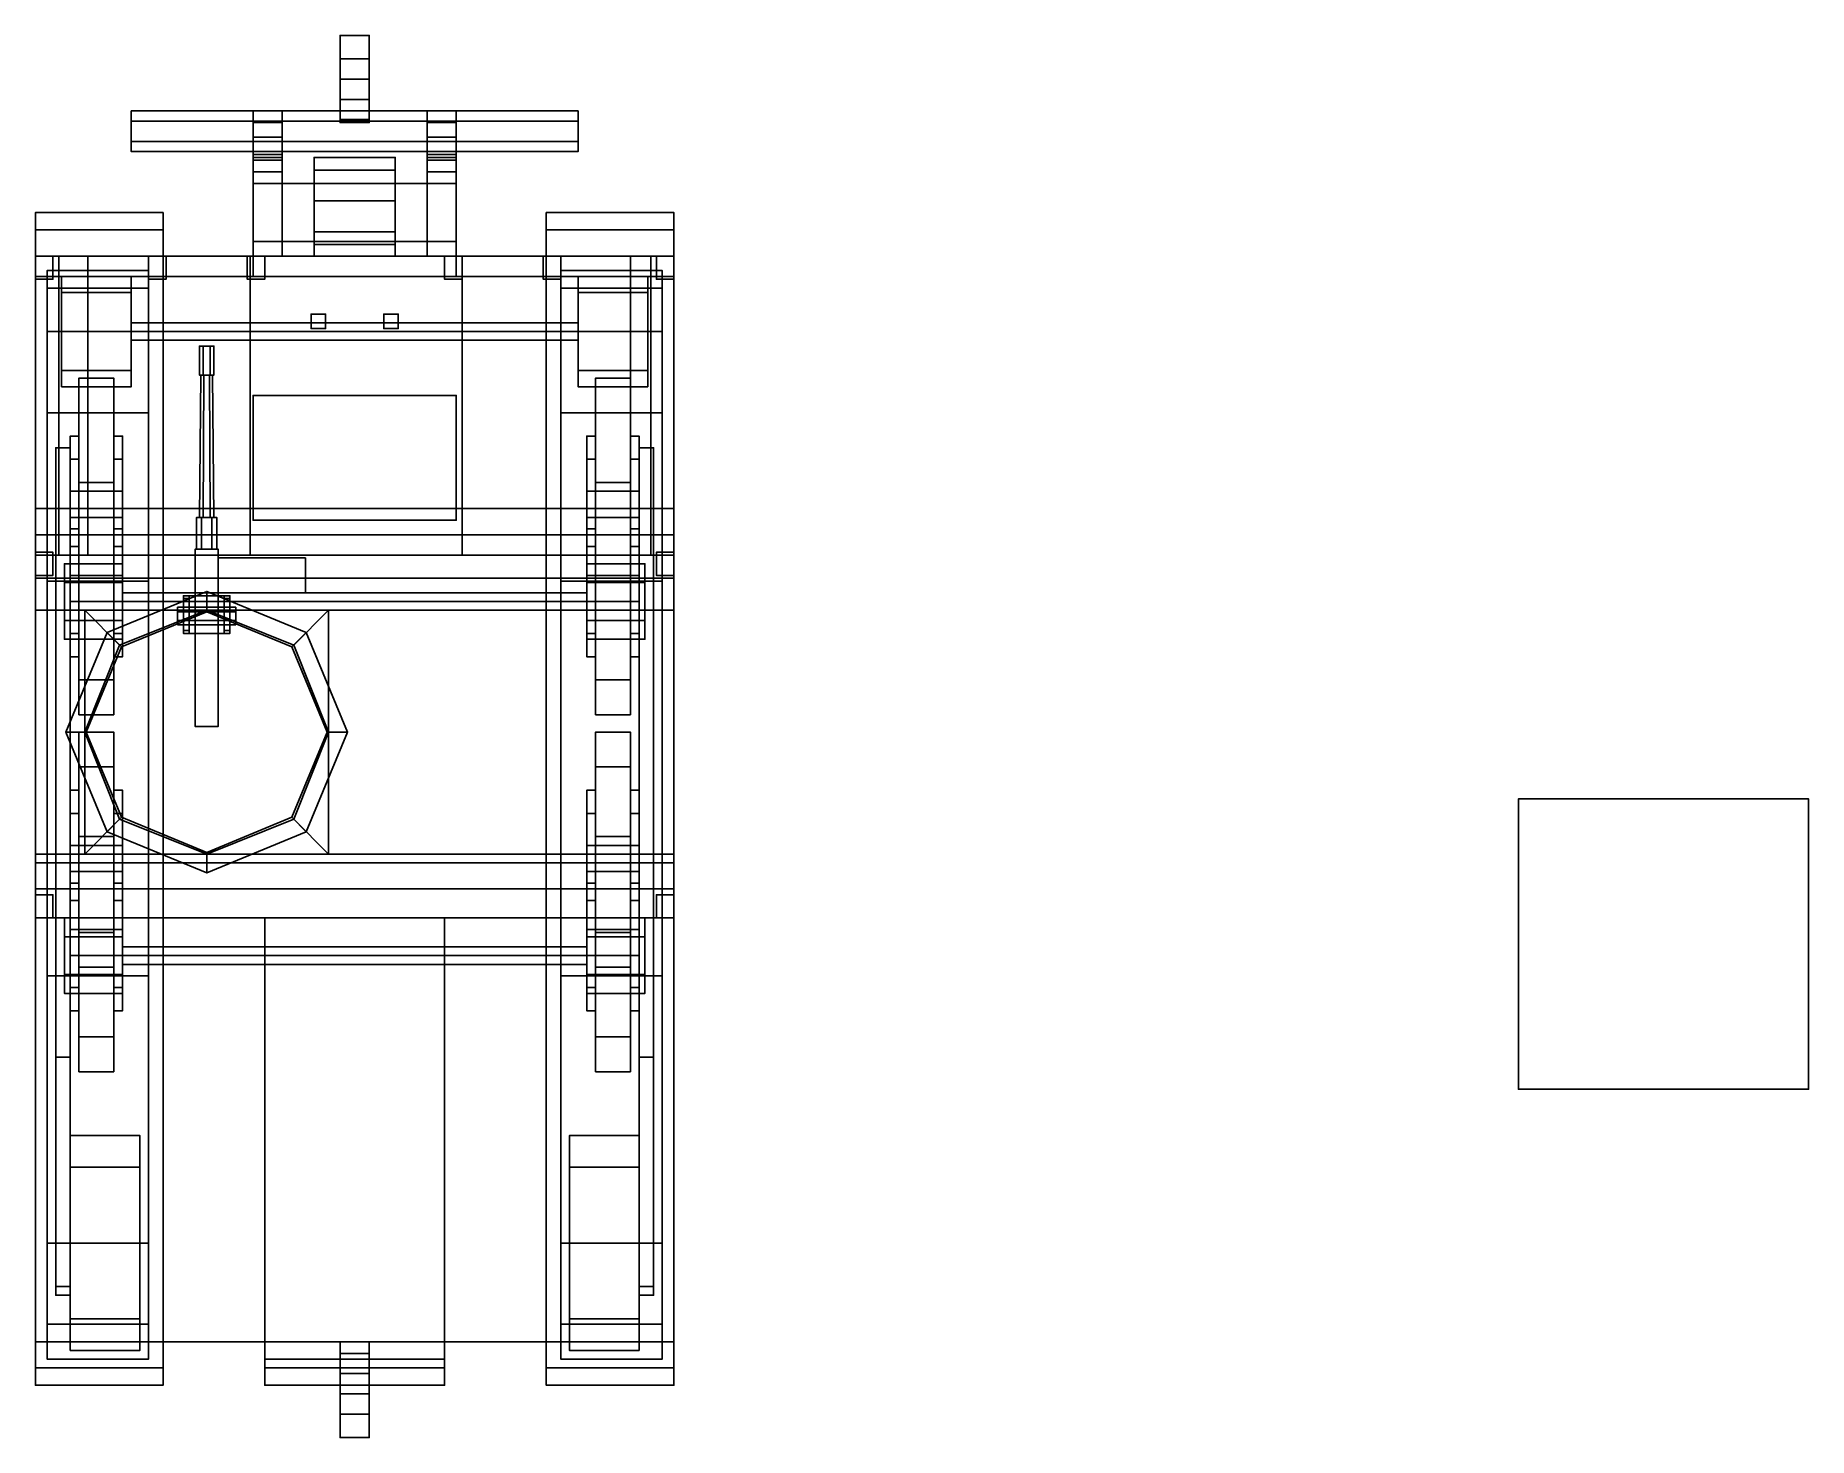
# Model space of a CAD drawing. Header units: millimetres. Extents: x -1.1 to 5.01, y -2.2 to 2.63.
import ezdxf

# ---------------------------------------------------------------- set-up
doc = ezdxf.new("R2010")
doc.units = ezdxf.units.MM
for name, color, linetype in [('balancier', 5, 'Continuous'), ('mg', 1, 'Continuous'), ('mg_mount', 5, 'Continuous'), ('mudguard', 6, 'Continuous'), ('roof', 3, 'Continuous'), ('tracks', 1, 'Continuous'), ('wheels', 2, 'Continuous')]:
    doc.layers.add(name, color=color, linetype=linetype)

msp = doc.modelspace()

# ---------------------------------------------------------------- linework, layer by layer
for points in [[(-0.05, 2.63, 0.63), (-0.05, 2.55, 0.55), (-0.05, 2.55, 0.83), (-0.05, 2.63, 0.76)], [(0.05, 2.63, 0.63), (0.05, 2.55, 0.55), (-0.05, 2.55, 0.55), (-0.05, 2.63, 0.63)], [(0.05, 2.63, 0.76), (0.05, 2.63, 0.63), (-0.05, 2.63, 0.63), (-0.05, 2.63, 0.76)], [(-0.05, 2.63, 0.76), (-0.05, 2.55, 0.83), (0.05, 2.55, 0.83), (0.05, 2.63, 0.76)], [(0.05, 2.55, 0.83), (0.05, 2.55, 0.55), (0.05, 2.63, 0.63), (0.05, 2.63, 0.76)], [(-0.05, 2.55, 0.73), (-0.05, 2.48, 0.73), (-0.05, 2.48, 0.83), (-0.05, 2.55, 0.83)], [(0.05, 2.55, 0.73), (0.05, 2.48, 0.73), (-0.05, 2.48, 0.73), (-0.05, 2.55, 0.73)], [(-0.05, 2.55, 0.83), (-0.05, 2.48, 0.83), (0.05, 2.48, 0.83), (0.05, 2.55, 0.83)], [(0.05, 2.55, 0.55), (0.05, 2.48, 0.55), (-0.05, 2.48, 0.55), (-0.05, 2.55, 0.55)], [(-0.05, 2.55, 0.55), (-0.05, 2.48, 0.55), (-0.05, 2.48, 0.62), (-0.05, 2.55, 0.62)], [(-0.05, 2.55, 0.62), (-0.05, 2.48, 0.62), (0.05, 2.48, 0.62), (0.05, 2.55, 0.62)], [(-0.05, 2.55, 0.73), (-0.05, 2.55, 0.62), (0.05, 2.55, 0.62), (0.05, 2.55, 0.73)], [(0.05, 2.48, 0.83), (0.05, 2.48, 0.73), (0.05, 2.55, 0.73), (0.05, 2.55, 0.83)], [(0.05, 2.48, 0.62), (0.05, 2.48, 0.55), (0.05, 2.55, 0.55), (0.05, 2.55, 0.62)], [(-0.05, 2.48, 0.55), (-0.05, 2.41, 0.65), (-0.05, 2.41, 0.76), (-0.05, 2.48, 0.83)], [(-0.05, 2.48, 0.83), (-0.05, 2.41, 0.76), (0.05, 2.41, 0.76), (0.05, 2.48, 0.83)], [(0.05, 2.48, 0.73), (0.05, 2.48, 0.62), (-0.05, 2.48, 0.62), (-0.05, 2.48, 0.73)], [(0.05, 2.48, 0.55), (0.05, 2.41, 0.65), (-0.05, 2.41, 0.65), (-0.05, 2.48, 0.55)], [(0.05, 2.41, 0.76), (0.05, 2.41, 0.65), (0.05, 2.48, 0.55), (0.05, 2.48, 0.83)], [(-0.05, 2.41, 0.76), (-0.05, 2.34, 0.76), (0.05, 2.34, 0.76), (0.05, 2.41, 0.76)], [(-0.05, 2.41, 0.65), (-0.05, 2.33, 0.65), (-0.05, 2.34, 0.76), (-0.05, 2.41, 0.76)], [(0.05, 2.41, 0.65), (0.05, 2.33, 0.65), (-0.05, 2.33, 0.65), (-0.05, 2.41, 0.65)], [(0.05, 2.34, 0.76), (0.05, 2.33, 0.65), (0.05, 2.41, 0.65), (0.05, 2.41, 0.76)], [(0.77, 2.335, 0.7706), (0.77, 2.37, 0.71), (-0.77, 2.37, 0.71), (-0.77, 2.335, 0.7706)], [(0.77, 2.37, 0.71), (0.77, 2.335, 0.6494), (-0.77, 2.335, 0.6494), (-0.77, 2.37, 0.71)], [(-0.77, 2.265, 0.7706), (-0.77, 2.335, 0.7706), (-0.77, 2.37, 0.71), (-0.77, 2.23, 0.71)], [(-0.77, 2.23, 0.71), (-0.77, 2.37, 0.71), (-0.77, 2.335, 0.6494), (-0.77, 2.265, 0.6494)], [(0.77, 2.265, 0.7706), (0.77, 2.335, 0.7706), (-0.77, 2.335, 0.7706), (-0.77, 2.265, 0.7706)], [(0.77, 2.335, 0.6494), (0.77, 2.265, 0.6494), (-0.77, 2.265, 0.6494), (-0.77, 2.335, 0.6494)], [(-0.35, 2.37, 0.71), (-0.35, 2.33, 0.58), (-0.35, 2.22, 0.69), (-0.35, 2.23, 0.71)], [(-0.25, 2.37, 0.71), (-0.25, 2.33, 0.58), (-0.35, 2.33, 0.58), (-0.35, 2.37, 0.71)], [(-0.35, 2.33, 0.58), (-0.35, 2.28, 0.53), (-0.35, 2.2, 0.68), (-0.35, 2.22, 0.69)], [(-0.25, 2.33, 0.58), (-0.25, 2.28, 0.53), (-0.35, 2.28, 0.53), (-0.35, 2.33, 0.58)], [(-0.25, 2.22, 0.69), (-0.25, 2.33, 0.58), (-0.25, 2.37, 0.71), (-0.25, 2.23, 0.71)], [(-0.25, 2.2, 0.68), (-0.25, 2.28, 0.53), (-0.25, 2.33, 0.58), (-0.25, 2.22, 0.69)], [(0.25, 2.37, 0.71), (0.25, 2.33, 0.58), (0.25, 2.22, 0.69), (0.25, 2.23, 0.71)], [(0.35, 2.37, 0.71), (0.35, 2.33, 0.58), (0.25, 2.33, 0.58), (0.25, 2.37, 0.71)], [(0.25, 2.33, 0.58), (0.25, 2.28, 0.53), (0.25, 2.2, 0.68), (0.25, 2.22, 0.69)], [(0.35, 2.33, 0.58), (0.35, 2.28, 0.53), (0.25, 2.28, 0.53), (0.25, 2.33, 0.58)], [(0.35, 2.22, 0.69), (0.35, 2.33, 0.58), (0.35, 2.37, 0.71), (0.35, 2.23, 0.71)], [(0.35, 2.2, 0.68), (0.35, 2.28, 0.53), (0.35, 2.33, 0.58), (0.35, 2.22, 0.69)], [(0.77, 2.265, 0.6494), (0.77, 2.335, 0.6494), (0.77, 2.37, 0.71), (0.77, 2.23, 0.71)], [(0.77, 2.23, 0.71), (0.77, 2.37, 0.71), (0.77, 2.335, 0.7706), (0.77, 2.265, 0.7706)], [(0.77, 2.23, 0.71), (0.77, 2.265, 0.7706), (-0.77, 2.265, 0.7706), (-0.77, 2.23, 0.71)], [(0.77, 2.265, 0.6494), (0.77, 2.23, 0.71), (-0.77, 2.23, 0.71), (-0.77, 2.265, 0.6494)], [(-0.25, 2.28, 0.53), (-0.25, 2.21, 0.49), (-0.35, 2.21, 0.49), (-0.35, 2.28, 0.53)], [(-0.35, 2.28, 0.53), (-0.35, 2.21, 0.49), (-0.35, 2.16, 0.68), (-0.35, 2.2, 0.68)], [(-0.25, 2.16, 0.68), (-0.25, 2.21, 0.49), (-0.25, 2.28, 0.53), (-0.25, 2.2, 0.68)], [(0.25, 2.28, 0.53), (0.25, 2.21, 0.49), (0.25, 2.16, 0.68), (0.25, 2.2, 0.68)], [(0.35, 2.28, 0.53), (0.35, 2.21, 0.49), (0.25, 2.21, 0.49), (0.25, 2.28, 0.53)], [(0.35, 2.16, 0.68), (0.35, 2.21, 0.49), (0.35, 2.28, 0.53), (0.35, 2.2, 0.68)], [(-0.35, 2.23, 0.71), (-0.35, 2.22, 0.69), (-0.25, 2.22, 0.69), (-0.25, 2.23, 0.71)], [(-0.35, 2.22, 0.69), (-0.35, 2.2, 0.68), (-0.25, 2.2, 0.68), (-0.25, 2.22, 0.69)], [(-0.25, 2.21, 0.49), (-0.25, 1.87, 0.49), (-0.35, 1.87, 0.49), (-0.35, 2.21, 0.49)], [(-0.35, 2.21, 0.49), (-0.35, 1.87, 0.49), (-0.35, 1.87, 0.68), (-0.35, 2.16, 0.68)], [(-0.35, 2.2, 0.68), (-0.35, 2.16, 0.68), (-0.25, 2.16, 0.68), (-0.25, 2.2, 0.68)], [(-0.25, 1.87, 0.68), (-0.25, 1.87, 0.49), (-0.25, 2.21, 0.49), (-0.25, 2.16, 0.68)], [(0.14, 2.1661, 0.8761), (0.14, 2.21, 0.77), (-0.14, 2.21, 0.77), (-0.14, 2.1661, 0.8761)], [(0.14, 2.21, 0.77), (0.14, 2.1661, 0.6639), (-0.14, 2.1661, 0.6639), (-0.14, 2.21, 0.77)], [(-0.14, 2.06, 0.92), (-0.14, 2.1661, 0.8761), (-0.14, 2.21, 0.77), (-0.14, 1.9539, 0.8761)], [(-0.14, 1.9539, 0.8761), (-0.14, 2.21, 0.77), (-0.14, 2.1661, 0.6639), (-0.14, 1.91, 0.77)], [(0.14, 1.9539, 0.8761), (0.14, 2.21, 0.77), (0.14, 2.1661, 0.8761), (0.14, 2.06, 0.92)], [(0.14, 1.91, 0.77), (0.14, 2.1661, 0.6639), (0.14, 2.21, 0.77), (0.14, 1.9539, 0.8761)], [(0.25, 2.23, 0.71), (0.25, 2.22, 0.69), (0.35, 2.22, 0.69), (0.35, 2.23, 0.71)], [(0.25, 2.22, 0.69), (0.25, 2.2, 0.68), (0.35, 2.2, 0.68), (0.35, 2.22, 0.69)], [(0.25, 2.21, 0.49), (0.25, 1.87, 0.49), (0.25, 1.87, 0.68), (0.25, 2.16, 0.68)], [(0.35, 2.21, 0.49), (0.35, 1.87, 0.49), (0.25, 1.87, 0.49), (0.25, 2.21, 0.49)], [(0.25, 2.2, 0.68), (0.25, 2.16, 0.68), (0.35, 2.16, 0.68), (0.35, 2.2, 0.68)], [(0.35, 1.87, 0.68), (0.35, 1.87, 0.49), (0.35, 2.21, 0.49), (0.35, 2.16, 0.68)], [(-0.35, 2.16, 0.68), (-0.35, 1.87, 0.68), (-0.25, 1.87, 0.68), (-0.25, 2.16, 0.68)], [(0.14, 2.06, 0.92), (0.14, 2.1661, 0.8761), (-0.14, 2.1661, 0.8761), (-0.14, 2.06, 0.92)], [(0.14, 2.1661, 0.6639), (0.14, 2.06, 0.62), (-0.14, 2.06, 0.62), (-0.14, 2.1661, 0.6639)], [(-0.14, 1.91, 0.77), (-0.14, 2.1661, 0.6639), (-0.14, 2.06, 0.62), (-0.14, 1.9539, 0.6639)], [(0.14, 1.9539, 0.6639), (0.14, 2.06, 0.62), (0.14, 2.1661, 0.6639), (0.14, 1.91, 0.77)], [(0.25, 2.16, 0.68), (0.25, 1.87, 0.68), (0.35, 1.87, 0.68), (0.35, 2.16, 0.68)], [(0.35, 2.12, 1.29), (0.35, 2.12, 1.05), (-0.35, 2.12, 1.05), (-0.35, 2.12, 1.29)], [(-0.35, 2.12, 1.05), (-0.35, 1.87, 1.05), (-0.35, 1.92, 1.67), (-0.35, 2.12, 1.29)], [(0.35, 2.12, 1.05), (0.35, 1.87, 1.05), (-0.35, 1.87, 1.05), (-0.35, 2.12, 1.05)], [(-0.35, 2.12, 1.29), (-0.35, 1.92, 1.67), (0.35, 1.92, 1.67), (0.35, 2.12, 1.29)], [(-0.14, 2.03, 0.44), (-0.14, 2.11, 0.55), (-0.14, 2.11, 0.7), (-0.14, 2.03, 0.87)], [(-0.14, 2.03, 0.87), (-0.14, 2.11, 0.7), (-0.14, 2.11, 0.55), (-0.14, 2.03, 0.44)], [(0.14, 2.03, 0.87), (0.14, 2.11, 0.7), (0.14, 2.11, 0.55), (0.14, 2.03, 0.44)], [(0.14, 2.03, 0.44), (0.14, 2.11, 0.55), (0.14, 2.11, 0.7), (0.14, 2.03, 0.87)], [(0.35, 1.92, 1.67), (0.35, 1.87, 1.05), (0.35, 2.12, 1.05), (0.35, 2.12, 1.29)], [(0.14, 1.9539, 0.8761), (0.14, 2.06, 0.92), (-0.14, 2.06, 0.92), (-0.14, 1.9539, 0.8761)], [(0.14, 2.06, 0.62), (0.14, 1.9539, 0.6639), (-0.14, 1.9539, 0.6639), (-0.14, 2.06, 0.62)], [(-0.14, 1.95, 0.99), (-0.14, 2.03, 0.87), (-0.14, 2.03, 0.44), (-0.14, 1.95, 0.43)], [(-0.14, 1.95, 0.43), (-0.14, 2.03, 0.44), (-0.14, 2.03, 0.87), (-0.14, 1.95, 0.99)], [(0.14, 1.95, 0.99), (0.14, 2.03, 0.87), (0.14, 2.03, 0.44), (0.14, 1.95, 0.43)], [(0.14, 1.95, 0.43), (0.14, 2.03, 0.44), (0.14, 2.03, 0.87), (0.14, 1.95, 0.99)], [(-0.35, 1.87, 1.05), (-0.35, 1.8, 1.12), (-0.35, 1.8, 1.67), (-0.35, 1.92, 1.67)], [(-0.35, 1.92, 1.67), (-0.35, 1.8, 1.67), (0.35, 1.8, 1.67), (0.35, 1.92, 1.67)], [(0.14, 1.91, 0.77), (0.14, 1.9539, 0.8761), (-0.14, 1.9539, 0.8761), (-0.14, 1.91, 0.77)], [(0.14, 1.9539, 0.6639), (0.14, 1.91, 0.77), (-0.14, 1.91, 0.77), (-0.14, 1.9539, 0.6639)], [(-0.14, 1.87, 1.05), (-0.14, 1.95, 0.99), (-0.14, 1.95, 0.43), (-0.14, 1.87, 0.44)], [(-0.14, 1.87, 0.44), (-0.14, 1.95, 0.43), (-0.14, 1.95, 0.99), (-0.14, 1.87, 1.05)], [(0.14, 1.87, 1.05), (0.14, 1.95, 0.99), (0.14, 1.95, 0.43), (0.14, 1.87, 0.44)], [(0.14, 1.87, 0.44), (0.14, 1.95, 0.43), (0.14, 1.95, 0.99), (0.14, 1.87, 1.05)], [(0.35, 1.8, 1.67), (0.35, 1.8, 1.12), (0.35, 1.87, 1.05), (0.35, 1.92, 1.67)], [(-1.1, 1.87, 1.05), (-1.1, -1.87, 1.05), (-1.1, -1.87, 1.12), (-1.1, 1.87, 1.12)], [(1.1, 1.87, 1.05), (1.1, -1.87, 1.05), (-1.1, -1.87, 1.05), (-1.1, 1.87, 1.05)], [(1.1, 1.87, 1.59), (1.1, 1.87, 1.05), (-1.1, 1.87, 1.05), (-1.1, 1.87, 1.59)], [(-1.1, 1.87, 1.12), (-1.1, 1.8, 1.12), (-1.1, 1.8, 1.59), (-1.1, 1.87, 1.59)], [(-1.1, 1.87, 1.59), (-1.1, 1.8, 1.59), (1.1, 1.8, 1.59), (1.1, 1.87, 1.59)], [(-0.66, 1.87, 0.44), (-0.66, -1.87, 0.44), (-0.66, -1.87, 1.05), (-0.66, 1.87, 1.05)], [(0.66, 1.87, 1.05), (0.66, 1.87, 0.44), (-0.66, 1.87, 0.44), (-0.66, 1.87, 1.05)], [(0.66, 1.87, 0.44), (0.66, -1.87, 0.44), (-0.66, -1.87, 0.44), (-0.66, 1.87, 0.44)], [(0.66, -1.87, 1.05), (0.66, -1.87, 0.44), (0.66, 1.87, 0.44), (0.66, 1.87, 1.05)], [(1.1, -1.87, 1.12), (1.1, -1.87, 1.05), (1.1, 1.87, 1.05), (1.1, 1.87, 1.12)], [(1.1, 1.8, 1.59), (1.1, 1.8, 1.12), (1.1, 1.87, 1.12), (1.1, 1.87, 1.59)], [(-1.1, 1.8, 1.12), (-1.1, -0.22, 1.12), (1.1, -0.22, 1.12), (1.1, 1.8, 1.12)], [(-1.1, 1.8, 1.59), (-1.1, 1.8, 1.04), (1.1, 1.8, 1.04), (1.1, 1.8, 1.59)], [(-1.1, -0.31, 1.59), (-1.1, 1.8, 1.59), (-1.1, 1.8, 1.12), (-1.1, -0.22, 1.12)], [(-1.1, -0.22, 1.12), (-1.1, 1.8, 1.12), (-1.1, 1.8, 1.59), (-1.1, -0.31, 1.59)], [(-0.35, 1.8, 1.67), (-0.35, 1.8, 1.59), (0.35, 1.8, 1.59), (0.35, 1.8, 1.67)], [(1.1, -0.22, 1.12), (1.1, 1.8, 1.12), (1.1, 1.8, 1.59), (1.1, -0.31, 1.59)], [(1.1, -0.31, 1.59), (1.1, 1.8, 1.59), (1.1, 1.8, 1.12), (1.1, -0.22, 1.12)], [(-0.1, 1.67, 1.73), (-0.1, 1.67, 1.12), (-0.15, 1.67, 1.12), (-0.15, 1.67, 1.73)], [(-0.15, 1.67, 1.12), (-0.15, 1.62, 1.12), (-0.15, 1.62, 1.73), (-0.15, 1.67, 1.73)], [(-0.15, 1.67, 1.73), (-0.15, 1.62, 1.73), (-0.1, 1.62, 1.73), (-0.1, 1.67, 1.73)], [(-0.1, 1.62, 1.73), (-0.1, 1.62, 1.12), (-0.1, 1.67, 1.12), (-0.1, 1.67, 1.73)], [(0.1, 1.67, 1.12), (0.1, 1.62, 1.12), (0.1, 1.62, 1.73), (0.1, 1.67, 1.73)], [(0.1, 1.67, 1.73), (0.1, 1.62, 1.73), (0.15, 1.62, 1.73), (0.15, 1.67, 1.73)], [(0.15, 1.67, 1.73), (0.15, 1.67, 1.12), (0.1, 1.67, 1.12), (0.1, 1.67, 1.73)], [(0.15, 1.62, 1.73), (0.15, 1.62, 1.12), (0.15, 1.67, 1.12), (0.15, 1.67, 1.73)], [(-0.15, 1.62, 1.73), (-0.15, 1.62, 1.12), (-0.1, 1.62, 1.12), (-0.1, 1.62, 1.73)], [(0.1, 1.62, 1.73), (0.1, 1.62, 1.12), (0.15, 1.62, 1.12), (0.15, 1.62, 1.73)], [(-0.35, 1.39, 1.12), (-0.35, 1, 1.12), (-0.35, 0.96, 1.33), (-0.35, 1.39, 1.33)], [(-0.35, 1.39, 1.33), (-0.35, 0.96, 1.33), (0.35, 0.96, 1.33), (0.35, 1.39, 1.33)], [(0.35, 1.39, 1.33), (0.35, 1.39, 1.12), (-0.35, 1.39, 1.12), (-0.35, 1.39, 1.33)], [(0.35, 0.96, 1.33), (0.35, 1, 1.12), (0.35, 1.39, 1.12), (0.35, 1.39, 1.33)], [(-1.03, 1.21, 0.41), (-1.03, -0.89, 0.41), (-1.03, -0.89, 0.65), (-1.03, 1.21, 0.65)], [(-1.03, 1.21, 0.65), (-1.03, -0.89, 0.65), (-0.98, -0.89, 0.65), (-0.98, 1.21, 0.65)], [(-0.98, 1.21, 0.65), (-0.98, 1.21, 0.41), (-1.03, 1.21, 0.41), (-1.03, 1.21, 0.65)], [(-0.98, 1.21, 0.41), (-0.98, -0.89, 0.41), (-1.03, -0.89, 0.41), (-1.03, 1.21, 0.41)], [(-0.98, -0.89, 0.65), (-0.98, -0.89, 0.41), (-0.98, 1.21, 0.41), (-0.98, 1.21, 0.65)], [(1.03, 1.21, 0.65), (1.03, 1.21, 0.41), (0.98, 1.21, 0.41), (0.98, 1.21, 0.65)], [(0.98, 1.21, 0.41), (0.98, -0.89, 0.41), (0.98, -0.89, 0.65), (0.98, 1.21, 0.65)], [(1.03, 1.21, 0.41), (1.03, -0.89, 0.41), (0.98, -0.89, 0.41), (0.98, 1.21, 0.41)], [(0.98, 1.21, 0.65), (0.98, -0.89, 0.65), (1.03, -0.89, 0.65), (1.03, 1.21, 0.65)], [(1.03, -0.89, 0.65), (1.03, -0.89, 0.41), (1.03, 1.21, 0.41), (1.03, 1.21, 0.65)], [(1.1, 0.91, 1.59), (1.1, 1, 1.12), (-1.1, 1, 1.12), (-1.1, 0.91, 1.59)], [(-1.1, 0.91, 1.59), (-1.1, 0.76, 1.59), (1.1, 0.76, 1.59), (1.1, 0.91, 1.59)], [(-1.1, 0.76, 1.59), (-1.1, 0.65, 1.12), (1.1, 0.65, 1.12), (1.1, 0.76, 1.59)], [(5.01, 0, 1), (5.01, 0), (4.01, 0), (4.01, 0, 1)], [(5.01, 0), (5.01, -1), (4.01, -1), (4.01, 0)], [(4.01, 0), (4.01, -1), (4.01, -1, 1), (4.01, 0, 1)], [(4.01, 0, 1), (4.01, -1, 1), (5.01, -1, 1), (5.01, 0, 1)], [(5.01, -1, 1), (5.01, -1), (5.01, 0), (5.01, 0, 1)], [(-1.1, -0.22, 1.12), (-1.1, -1.87, 1.12), (-1.1, -1.87, 1.59), (-1.1, -0.31, 1.59)], [(1.1, -0.31, 1.59), (1.1, -0.22, 1.12), (-1.1, -0.22, 1.12), (-1.1, -0.31, 1.59)], [(1.1, -1.87, 1.59), (1.1, -1.87, 1.12), (1.1, -0.22, 1.12), (1.1, -0.31, 1.59)], [(-1.1, -0.31, 1.59), (-1.1, -1.87, 1.59), (1.1, -1.87, 1.59), (1.1, -0.31, 1.59)], [(-0.66, -0.41, 1.59), (-0.66, -1.87, 1.59), (-0.31, -1.87, 1.65), (-0.31, -0.41, 1.65)], [(0.31, -0.41, 1.65), (0.66, -0.41, 1.59), (-0.66, -0.41, 1.59), (-0.31, -0.41, 1.65)], [(-0.31, -0.41, 1.65), (-0.31, -1.87, 1.65), (0.31, -1.87, 1.65), (0.31, -0.41, 1.65)], [(0.31, -1.87, 1.65), (0.66, -1.87, 1.59), (0.66, -0.41, 1.59), (0.31, -0.41, 1.65)], [(-1.03, -0.89, 0.65), (-1.03, -0.89, 0.58), (-0.98, -0.89, 0.58), (-0.98, -0.89, 0.65)], [(-1.03, -0.89, 0.58), (-1.03, -1.71, 0.43), (-0.98, -1.71, 0.43), (-0.98, -0.89, 0.58)], [(-1.03, -0.89, 0.41), (-1.03, -1.68, 0.27), (-1.03, -1.71, 0.43), (-1.03, -0.89, 0.58)], [(-0.98, -0.89, 0.41), (-0.98, -1.68, 0.27), (-1.03, -1.68, 0.27), (-1.03, -0.89, 0.41)], [(-0.98, -1.71, 0.43), (-0.98, -1.68, 0.27), (-0.98, -0.89, 0.41), (-0.98, -0.89, 0.58)], [(0.98, -0.89, 0.65), (0.98, -0.89, 0.58), (1.03, -0.89, 0.58), (1.03, -0.89, 0.65)], [(0.98, -0.89, 0.41), (0.98, -1.68, 0.27), (0.98, -1.71, 0.43), (0.98, -0.89, 0.58)], [(0.98, -0.89, 0.58), (0.98, -1.71, 0.43), (1.03, -1.71, 0.43), (1.03, -0.89, 0.58)], [(1.03, -0.89, 0.41), (1.03, -1.68, 0.27), (0.98, -1.68, 0.27), (0.98, -0.89, 0.41)], [(1.03, -1.71, 0.43), (1.03, -1.68, 0.27), (1.03, -0.89, 0.41), (1.03, -0.89, 0.58)], [(4.01, -1, 1), (4.01, -1), (5.01, -1), (5.01, -1, 1)], [(-1.03, -1.71, 0.43), (-1.03, -1.68, 0.27), (-0.98, -1.68, 0.27), (-0.98, -1.71, 0.43)], [(0.98, -1.71, 0.43), (0.98, -1.68, 0.27), (1.03, -1.68, 0.27), (1.03, -1.71, 0.43)], [(-1.1, -1.87, 1.59), (-1.1, -1.87, 1.05), (1.1, -1.87, 1.05), (1.1, -1.87, 1.59)], [(-0.66, -1.87, 1.05), (-0.66, -1.87, 0.44), (0.66, -1.87, 0.44), (0.66, -1.87, 1.05)], [(-0.31, -1.87, 1.65), (-0.66, -1.87, 1.59), (0.66, -1.87, 1.59), (0.31, -1.87, 1.65)], [(-0.31, -1.87, 0.95), (-0.31, -1.93, 0.98), (-0.31, -1.96, 1.65), (-0.31, -1.87, 1.65)], [(-0.31, -1.87, 1.65), (-0.31, -1.96, 1.65), (0.31, -1.96, 1.65), (0.31, -1.87, 1.65)], [(0.31, -1.87, 0.95), (0.31, -1.93, 0.98), (-0.31, -1.93, 0.98), (-0.31, -1.87, 0.95)], [(-0.05, -1.98, 0.65), (-0.05, -1.87, 0.65), (-0.05, -1.87, 0.54), (-0.05, -1.98, 0.54)], [(0.05, -1.98, 0.65), (0.05, -1.87, 0.65), (-0.05, -1.87, 0.65), (-0.05, -1.98, 0.65)], [(0.05, -1.87, 0.54), (0.05, -1.87, 0.65), (0.05, -1.98, 0.65), (0.05, -1.98, 0.54)], [(0.31, -1.96, 1.65), (0.31, -1.93, 0.98), (0.31, -1.87, 0.95), (0.31, -1.87, 1.65)], [(-0.31, -1.93, 0.98), (-0.31, -2.02, 1.5), (-0.31, -2.02, 1.6), (-0.31, -1.96, 1.65)], [(0.31, -1.93, 0.98), (0.31, -2.02, 1.5), (-0.31, -2.02, 1.5), (-0.31, -1.93, 0.98)], [(-0.05, -1.98, 0.54), (-0.05, -1.91, 0.54), (0.05, -1.91, 0.54), (0.05, -1.98, 0.54)], [(0.31, -2.02, 1.6), (0.31, -2.02, 1.5), (0.31, -1.93, 0.98), (0.31, -1.96, 1.65)], [(-0.31, -1.96, 1.65), (-0.31, -2.02, 1.6), (0.31, -2.02, 1.6), (0.31, -1.96, 1.65)], [(-0.05, -2.05, 0.75), (-0.05, -1.98, 0.65), (-0.05, -1.98, 0.54), (-0.05, -2.05, 0.47)], [(0.05, -2.05, 0.75), (0.05, -1.98, 0.65), (-0.05, -1.98, 0.65), (-0.05, -2.05, 0.75)], [(-0.05, -2.05, 0.47), (-0.05, -1.98, 0.54), (0.05, -1.98, 0.54), (0.05, -2.05, 0.47)], [(0.05, -1.98, 0.54), (0.05, -1.98, 0.65), (0.05, -2.05, 0.75), (0.05, -2.05, 0.47)], [(-0.31, -2.02, 1.6), (-0.31, -2.02, 1.5), (0.31, -2.02, 1.5), (0.31, -2.02, 1.6)], [(0.05, -2.05, 0.57), (0.05, -2.05, 0.68), (-0.05, -2.05, 0.68), (-0.05, -2.05, 0.57)], [(0.05, -2.12, 0.75), (0.05, -2.05, 0.75), (-0.05, -2.05, 0.75), (-0.05, -2.12, 0.75)], [(-0.05, -2.12, 0.75), (-0.05, -2.05, 0.75), (-0.05, -2.05, 0.68), (-0.05, -2.12, 0.68)], [(-0.05, -2.12, 0.68), (-0.05, -2.05, 0.68), (0.05, -2.05, 0.68), (0.05, -2.12, 0.68)], [(-0.05, -2.12, 0.47), (-0.05, -2.05, 0.47), (0.05, -2.05, 0.47), (0.05, -2.12, 0.47)], [(-0.05, -2.12, 0.57), (-0.05, -2.05, 0.57), (-0.05, -2.05, 0.47), (-0.05, -2.12, 0.47)], [(0.05, -2.12, 0.57), (0.05, -2.05, 0.57), (-0.05, -2.05, 0.57), (-0.05, -2.12, 0.57)], [(0.05, -2.05, 0.68), (0.05, -2.05, 0.75), (0.05, -2.12, 0.75), (0.05, -2.12, 0.68)], [(0.05, -2.05, 0.47), (0.05, -2.05, 0.57), (0.05, -2.12, 0.57), (0.05, -2.12, 0.47)], [(-0.05, -2.12, 0.57), (-0.05, -2.12, 0.68), (0.05, -2.12, 0.68), (0.05, -2.12, 0.57)], [(-0.05, -2.2, 0.67), (-0.05, -2.12, 0.75), (-0.05, -2.12, 0.47), (-0.05, -2.2, 0.54)], [(0.05, -2.2, 0.67), (0.05, -2.12, 0.75), (-0.05, -2.12, 0.75), (-0.05, -2.2, 0.67)], [(-0.05, -2.2, 0.54), (-0.05, -2.12, 0.47), (0.05, -2.12, 0.47), (0.05, -2.2, 0.54)], [(0.05, -2.12, 0.47), (0.05, -2.12, 0.75), (0.05, -2.2, 0.67), (0.05, -2.2, 0.54)], [(0.05, -2.2, 0.54), (0.05, -2.2, 0.67), (-0.05, -2.2, 0.67), (-0.05, -2.2, 0.54)]]:
    msp.add_3dface(points)
at = {"layer": 'balancier'}
for points in [[(-0.98, 1.25, 0.2), (-0.98, 1.17, 0.2), (-0.98, 1.17, 0.3), (-0.98, 1.25, 0.3)], [(-0.98, 1.25, 0.3), (-0.98, 1.17, 0.3), (-0.95, 1.17, 0.3), (-0.95, 1.25, 0.3)], [(-0.95, 1.25, 0.3), (-0.95, 1.25, 0.2), (-0.98, 1.25, 0.2), (-0.98, 1.25, 0.3)], [(-0.95, 1.25, 0.2), (-0.95, 1.17, 0.2), (-0.98, 1.17, 0.2), (-0.98, 1.25, 0.2)], [(-0.95, 1.17, 0.3), (-0.95, 1.17, 0.2), (-0.95, 1.25, 0.2), (-0.95, 1.25, 0.3)], [(-0.8, 1.25, 0.3), (-0.8, 1.25, 0.2), (-0.83, 1.25, 0.2), (-0.83, 1.25, 0.3)], [(-0.83, 1.25, 0.2), (-0.83, 1.17, 0.2), (-0.83, 1.17, 0.3), (-0.83, 1.25, 0.3)], [(-0.8, 1.25, 0.2), (-0.8, 1.17, 0.2), (-0.83, 1.17, 0.2), (-0.83, 1.25, 0.2)], [(-0.83, 1.25, 0.3), (-0.83, 1.17, 0.3), (-0.8, 1.17, 0.3), (-0.8, 1.25, 0.3)], [(-0.8, 1.17, 0.3), (-0.8, 1.17, 0.2), (-0.8, 1.25, 0.2), (-0.8, 1.25, 0.3)], [(0.8, 1.25, 0.2), (0.8, 1.17, 0.2), (0.8, 1.17, 0.3), (0.8, 1.25, 0.3)], [(0.83, 1.25, 0.3), (0.83, 1.25, 0.2), (0.8, 1.25, 0.2), (0.8, 1.25, 0.3)], [(0.83, 1.25, 0.2), (0.83, 1.17, 0.2), (0.8, 1.17, 0.2), (0.8, 1.25, 0.2)], [(0.8, 1.25, 0.3), (0.8, 1.17, 0.3), (0.83, 1.17, 0.3), (0.83, 1.25, 0.3)], [(0.83, 1.17, 0.3), (0.83, 1.17, 0.2), (0.83, 1.25, 0.2), (0.83, 1.25, 0.3)], [(0.98, 1.25, 0.3), (0.98, 1.25, 0.2), (0.95, 1.25, 0.2), (0.95, 1.25, 0.3)], [(0.95, 1.25, 0.2), (0.95, 1.17, 0.2), (0.95, 1.17, 0.3), (0.95, 1.25, 0.3)], [(0.98, 1.25, 0.2), (0.98, 1.17, 0.2), (0.95, 1.17, 0.2), (0.95, 1.25, 0.2)], [(0.95, 1.25, 0.3), (0.95, 1.17, 0.3), (0.98, 1.17, 0.3), (0.98, 1.25, 0.3)], [(0.98, 1.17, 0.3), (0.98, 1.17, 0.2), (0.98, 1.25, 0.2), (0.98, 1.25, 0.3)], [(-0.98, 1.17, 0.3), (-0.98, 1.17, 0.2), (-0.95, 1.17, 0.2), (-0.95, 1.17, 0.3)], [(-0.98, 1.17, 0.23), (-0.98, 0.93, 0.25), (-0.98, 0.93, 0.35), (-0.98, 1.17, 0.29)], [(-0.98, 1.17, 0.29), (-0.98, 0.93, 0.35), (-0.95, 0.93, 0.35), (-0.95, 1.17, 0.29)], [(-0.95, 1.17, 0.23), (-0.95, 0.93, 0.25), (-0.98, 0.93, 0.25), (-0.98, 1.17, 0.23)], [(-0.95, 0.93, 0.35), (-0.95, 0.93, 0.25), (-0.95, 1.17, 0.23), (-0.95, 1.17, 0.29)], [(-0.83, 1.17, 0.23), (-0.83, 0.93, 0.25), (-0.83, 0.93, 0.35), (-0.83, 1.17, 0.29)], [(-0.83, 1.17, 0.3), (-0.83, 1.17, 0.2), (-0.8, 1.17, 0.2), (-0.8, 1.17, 0.3)], [(-0.8, 1.17, 0.23), (-0.8, 0.93, 0.25), (-0.83, 0.93, 0.25), (-0.83, 1.17, 0.23)], [(-0.83, 1.17, 0.29), (-0.83, 0.93, 0.35), (-0.8, 0.93, 0.35), (-0.8, 1.17, 0.29)], [(-0.8, 0.93, 0.35), (-0.8, 0.93, 0.25), (-0.8, 1.17, 0.23), (-0.8, 1.17, 0.29)], [(0.8, 1.17, 0.3), (0.8, 1.17, 0.2), (0.83, 1.17, 0.2), (0.83, 1.17, 0.3)], [(0.8, 1.17, 0.23), (0.8, 0.93, 0.25), (0.8, 0.93, 0.35), (0.8, 1.17, 0.29)], [(0.83, 1.17, 0.23), (0.83, 0.93, 0.25), (0.8, 0.93, 0.25), (0.8, 1.17, 0.23)], [(0.8, 1.17, 0.29), (0.8, 0.93, 0.35), (0.83, 0.93, 0.35), (0.83, 1.17, 0.29)], [(0.83, 0.93, 0.35), (0.83, 0.93, 0.25), (0.83, 1.17, 0.23), (0.83, 1.17, 0.29)], [(0.95, 1.17, 0.23), (0.95, 0.93, 0.25), (0.95, 0.93, 0.35), (0.95, 1.17, 0.29)], [(0.95, 1.17, 0.3), (0.95, 1.17, 0.2), (0.98, 1.17, 0.2), (0.98, 1.17, 0.3)], [(0.98, 1.17, 0.23), (0.98, 0.93, 0.25), (0.95, 0.93, 0.25), (0.95, 1.17, 0.23)], [(0.95, 1.17, 0.29), (0.95, 0.93, 0.35), (0.98, 0.93, 0.35), (0.98, 1.17, 0.29)], [(0.98, 0.93, 0.35), (0.98, 0.93, 0.25), (0.98, 1.17, 0.23), (0.98, 1.17, 0.29)], [(-0.8, 0.97, 0.6359), (-0.8, 1.06, 0.48), (-0.98, 1.06, 0.48), (-0.98, 0.97, 0.6359)], [(-0.8, 1.06, 0.48), (-0.8, 0.97, 0.3241), (-0.98, 0.97, 0.3241), (-0.98, 1.06, 0.48)], [(-0.98, 0.68, 0.48), (-0.98, 1.06, 0.48), (-0.98, 0.97, 0.3241), (-0.98, 0.77, 0.3241)], [(-0.8, 1.06, 0.48), (-0.8, 0.68, 0.48), (-0.8, 0.77, 0.3241), (-0.8, 0.97, 0.3241)], [(-0.8, 0.97, 0.6359), (-0.8, 0.77, 0.6359), (-0.8, 0.68, 0.48), (-0.8, 1.06, 0.48)], [(0.8, 0.68, 0.48), (0.8, 1.06, 0.48), (0.8, 0.97, 0.3241), (0.8, 0.77, 0.3241)], [(0.8, 0.97, 0.3241), (0.8, 1.06, 0.48), (0.98, 1.06, 0.48), (0.98, 0.97, 0.3241)], [(0.8, 0.77, 0.6359), (0.8, 0.97, 0.6359), (0.8, 1.06, 0.48), (0.8, 0.68, 0.48)], [(0.8, 1.06, 0.48), (0.8, 0.97, 0.6359), (0.98, 0.97, 0.6359), (0.98, 1.06, 0.48)], [(0.98, 1.06, 0.48), (0.98, 0.68, 0.48), (0.98, 0.77, 0.3241), (0.98, 0.97, 0.3241)], [(-0.8, 0.77, 0.6359), (-0.8, 0.97, 0.6359), (-0.98, 0.97, 0.6359), (-0.98, 0.77, 0.6359)], [(-0.8, 0.97, 0.3241), (-0.8, 0.77, 0.3241), (-0.98, 0.77, 0.3241), (-0.98, 0.97, 0.3241)], [(-0.98, 0.93, 0.23), (-0.98, 0.87, 0.2), (-0.98, 0.87, 0.33), (-0.98, 0.93, 0.33)], [(-0.95, 0.93, 0.23), (-0.95, 0.87, 0.2), (-0.98, 0.87, 0.2), (-0.98, 0.93, 0.23)], [(-0.95, 0.93, 0.33), (-0.95, 0.93, 0.23), (-0.98, 0.93, 0.23), (-0.98, 0.93, 0.33)], [(-0.95, 0.87, 0.33), (-0.95, 0.87, 0.2), (-0.95, 0.93, 0.23), (-0.95, 0.93, 0.33)], [(-0.8, 0.93, 0.33), (-0.8, 0.93, 0.23), (-0.83, 0.93, 0.23), (-0.83, 0.93, 0.33)], [(-0.83, 0.93, 0.23), (-0.83, 0.87, 0.2), (-0.83, 0.87, 0.33), (-0.83, 0.93, 0.33)], [(-0.8, 0.93, 0.23), (-0.8, 0.87, 0.2), (-0.83, 0.87, 0.2), (-0.83, 0.93, 0.23)], [(-0.8, 0.87, 0.33), (-0.8, 0.87, 0.2), (-0.8, 0.93, 0.23), (-0.8, 0.93, 0.33)], [(0.8, 0.77, 0.3241), (0.8, 0.97, 0.3241), (0.98, 0.97, 0.3241), (0.98, 0.77, 0.3241)], [(0.8, 0.97, 0.6359), (0.8, 0.77, 0.6359), (0.98, 0.77, 0.6359), (0.98, 0.97, 0.6359)], [(0.83, 0.93, 0.33), (0.83, 0.93, 0.23), (0.8, 0.93, 0.23), (0.8, 0.93, 0.33)], [(0.8, 0.93, 0.33), (0.8, 0.93, 0.23), (0.8, 0.87, 0.2), (0.8, 0.87, 0.33)], [(0.8, 0.87, 0.2), (0.8, 0.93, 0.23), (0.83, 0.93, 0.23), (0.83, 0.87, 0.2)], [(0.83, 0.87, 0.2), (0.83, 0.93, 0.23), (0.83, 0.93, 0.33), (0.83, 0.87, 0.33)], [(0.95, 0.93, 0.33), (0.95, 0.93, 0.23), (0.95, 0.87, 0.2), (0.95, 0.87, 0.33)], [(0.98, 0.93, 0.33), (0.98, 0.93, 0.23), (0.95, 0.93, 0.23), (0.95, 0.93, 0.33)], [(0.95, 0.87, 0.2), (0.95, 0.93, 0.23), (0.98, 0.93, 0.23), (0.98, 0.87, 0.2)], [(0.98, 0.87, 0.2), (0.98, 0.93, 0.23), (0.98, 0.93, 0.33), (0.98, 0.87, 0.33)], [(-0.98, 0.87, 0.2), (-0.98, 0.81, 0.23), (-0.98, 0.81, 0.33), (-0.98, 0.87, 0.33)], [(-0.95, 0.87, 0.2), (-0.95, 0.81, 0.23), (-0.98, 0.81, 0.23), (-0.98, 0.87, 0.2)], [(-0.95, 0.81, 0.33), (-0.95, 0.81, 0.23), (-0.95, 0.87, 0.2), (-0.95, 0.87, 0.33)], [(-0.83, 0.87, 0.2), (-0.83, 0.81, 0.23), (-0.83, 0.81, 0.33), (-0.83, 0.87, 0.33)], [(-0.8, 0.87, 0.2), (-0.8, 0.81, 0.23), (-0.83, 0.81, 0.23), (-0.83, 0.87, 0.2)], [(-0.8, 0.81, 0.33), (-0.8, 0.81, 0.23), (-0.8, 0.87, 0.2), (-0.8, 0.87, 0.33)], [(0.8, 0.87, 0.33), (0.8, 0.87, 0.2), (0.8, 0.81, 0.23), (0.8, 0.81, 0.33)], [(0.8, 0.81, 0.23), (0.8, 0.87, 0.2), (0.83, 0.87, 0.2), (0.83, 0.81, 0.23)], [(0.83, 0.81, 0.23), (0.83, 0.87, 0.2), (0.83, 0.87, 0.33), (0.83, 0.81, 0.33)], [(0.95, 0.87, 0.33), (0.95, 0.87, 0.2), (0.95, 0.81, 0.23), (0.95, 0.81, 0.33)], [(0.95, 0.81, 0.23), (0.95, 0.87, 0.2), (0.98, 0.87, 0.2), (0.98, 0.81, 0.23)], [(0.98, 0.81, 0.23), (0.98, 0.87, 0.2), (0.98, 0.87, 0.33), (0.98, 0.81, 0.33)], [(-0.98, 0.81, 0.33), (-0.98, 0.81, 0.23), (-0.95, 0.81, 0.23), (-0.95, 0.81, 0.33)], [(-0.98, 0.81, 0.35), (-0.98, 0.81, 0.25), (-0.98, 0.57, 0.23), (-0.98, 0.57, 0.29)], [(-0.98, 0.57, 0.23), (-0.98, 0.81, 0.25), (-0.95, 0.81, 0.25), (-0.95, 0.57, 0.23)], [(-0.95, 0.57, 0.29), (-0.95, 0.81, 0.35), (-0.98, 0.81, 0.35), (-0.98, 0.57, 0.29)], [(-0.95, 0.57, 0.23), (-0.95, 0.81, 0.25), (-0.95, 0.81, 0.35), (-0.95, 0.57, 0.29)], [(-0.83, 0.81, 0.35), (-0.83, 0.81, 0.25), (-0.83, 0.57, 0.23), (-0.83, 0.57, 0.29)], [(-0.83, 0.81, 0.33), (-0.83, 0.81, 0.23), (-0.8, 0.81, 0.23), (-0.8, 0.81, 0.33)], [(-0.83, 0.57, 0.23), (-0.83, 0.81, 0.25), (-0.8, 0.81, 0.25), (-0.8, 0.57, 0.23)], [(-0.8, 0.57, 0.29), (-0.8, 0.81, 0.35), (-0.83, 0.81, 0.35), (-0.83, 0.57, 0.29)], [(-0.8, 0.57, 0.23), (-0.8, 0.81, 0.25), (-0.8, 0.81, 0.35), (-0.8, 0.57, 0.29)], [(0.8, 0.81, 0.35), (0.8, 0.81, 0.25), (0.8, 0.57, 0.23), (0.8, 0.57, 0.29)], [(0.8, 0.81, 0.33), (0.8, 0.81, 0.23), (0.83, 0.81, 0.23), (0.83, 0.81, 0.33)], [(0.8, 0.57, 0.23), (0.8, 0.81, 0.25), (0.83, 0.81, 0.25), (0.83, 0.57, 0.23)], [(0.83, 0.57, 0.29), (0.83, 0.81, 0.35), (0.8, 0.81, 0.35), (0.8, 0.57, 0.29)], [(0.83, 0.57, 0.23), (0.83, 0.81, 0.25), (0.83, 0.81, 0.35), (0.83, 0.57, 0.29)], [(0.95, 0.81, 0.33), (0.95, 0.81, 0.23), (0.98, 0.81, 0.23), (0.98, 0.81, 0.33)], [(0.95, 0.81, 0.35), (0.95, 0.81, 0.25), (0.95, 0.57, 0.23), (0.95, 0.57, 0.29)], [(0.95, 0.57, 0.23), (0.95, 0.81, 0.25), (0.98, 0.81, 0.25), (0.98, 0.57, 0.23)], [(0.98, 0.57, 0.29), (0.98, 0.81, 0.35), (0.95, 0.81, 0.35), (0.95, 0.57, 0.29)], [(0.98, 0.57, 0.23), (0.98, 0.81, 0.25), (0.98, 0.81, 0.35), (0.98, 0.57, 0.29)], [(-0.8, 0.68, 0.48), (-0.8, 0.77, 0.6359), (-0.98, 0.77, 0.6359), (-0.98, 0.68, 0.48)], [(-0.8, 0.77, 0.3241), (-0.8, 0.68, 0.48), (-0.98, 0.68, 0.48), (-0.98, 0.77, 0.3241)], [(0.8, 0.68, 0.48), (0.8, 0.77, 0.3241), (0.98, 0.77, 0.3241), (0.98, 0.68, 0.48)], [(0.8, 0.77, 0.6359), (0.8, 0.68, 0.48), (0.98, 0.68, 0.48), (0.98, 0.77, 0.6359)], [(-0.95, 0.57, 0.3), (-0.95, 0.57, 0.2), (-0.98, 0.57, 0.2), (-0.98, 0.57, 0.3)], [(-0.98, 0.57, 0.3), (-0.98, 0.57, 0.2), (-0.98, 0.49, 0.2), (-0.98, 0.49, 0.3)], [(-0.98, 0.49, 0.2), (-0.98, 0.57, 0.2), (-0.95, 0.57, 0.2), (-0.95, 0.49, 0.2)], [(-0.95, 0.49, 0.3), (-0.95, 0.57, 0.3), (-0.98, 0.57, 0.3), (-0.98, 0.49, 0.3)], [(-0.95, 0.49, 0.2), (-0.95, 0.57, 0.2), (-0.95, 0.57, 0.3), (-0.95, 0.49, 0.3)], [(-0.83, 0.57, 0.3), (-0.83, 0.57, 0.2), (-0.83, 0.49, 0.2), (-0.83, 0.49, 0.3)], [(-0.8, 0.57, 0.3), (-0.8, 0.57, 0.2), (-0.83, 0.57, 0.2), (-0.83, 0.57, 0.3)], [(-0.83, 0.49, 0.2), (-0.83, 0.57, 0.2), (-0.8, 0.57, 0.2), (-0.8, 0.49, 0.2)], [(-0.8, 0.49, 0.3), (-0.8, 0.57, 0.3), (-0.83, 0.57, 0.3), (-0.83, 0.49, 0.3)], [(-0.8, 0.49, 0.2), (-0.8, 0.57, 0.2), (-0.8, 0.57, 0.3), (-0.8, 0.49, 0.3)], [(0.8, 0.57, 0.3), (0.8, 0.57, 0.2), (0.8, 0.49, 0.2), (0.8, 0.49, 0.3)], [(0.83, 0.57, 0.3), (0.83, 0.57, 0.2), (0.8, 0.57, 0.2), (0.8, 0.57, 0.3)], [(0.8, 0.49, 0.2), (0.8, 0.57, 0.2), (0.83, 0.57, 0.2), (0.83, 0.49, 0.2)], [(0.83, 0.49, 0.3), (0.83, 0.57, 0.3), (0.8, 0.57, 0.3), (0.8, 0.49, 0.3)], [(0.83, 0.49, 0.2), (0.83, 0.57, 0.2), (0.83, 0.57, 0.3), (0.83, 0.49, 0.3)], [(0.98, 0.57, 0.3), (0.98, 0.57, 0.2), (0.95, 0.57, 0.2), (0.95, 0.57, 0.3)], [(0.95, 0.57, 0.3), (0.95, 0.57, 0.2), (0.95, 0.49, 0.2), (0.95, 0.49, 0.3)], [(0.95, 0.49, 0.2), (0.95, 0.57, 0.2), (0.98, 0.57, 0.2), (0.98, 0.49, 0.2)], [(0.98, 0.49, 0.3), (0.98, 0.57, 0.3), (0.95, 0.57, 0.3), (0.95, 0.49, 0.3)], [(0.98, 0.49, 0.2), (0.98, 0.57, 0.2), (0.98, 0.57, 0.3), (0.98, 0.49, 0.3)], [(-0.98, 0.49, 0.3), (-0.98, 0.49, 0.2), (-0.95, 0.49, 0.2), (-0.95, 0.49, 0.3)], [(-0.83, 0.49, 0.3), (-0.83, 0.49, 0.2), (-0.8, 0.49, 0.2), (-0.8, 0.49, 0.3)], [(0.8, 0.49, 0.3), (0.8, 0.49, 0.2), (0.83, 0.49, 0.2), (0.83, 0.49, 0.3)], [(0.95, 0.49, 0.3), (0.95, 0.49, 0.2), (0.98, 0.49, 0.2), (0.98, 0.49, 0.3)], [(-0.95, 0.03, 0.3), (-0.95, 0.03, 0.2), (-0.98, 0.03, 0.2), (-0.98, 0.03, 0.3)], [(-0.98, 0.03, 0.2), (-0.98, -0.05, 0.2), (-0.98, -0.05, 0.3), (-0.98, 0.03, 0.3)], [(-0.95, 0.03, 0.2), (-0.95, -0.05, 0.2), (-0.98, -0.05, 0.2), (-0.98, 0.03, 0.2)], [(-0.98, 0.03, 0.3), (-0.98, -0.05, 0.3), (-0.95, -0.05, 0.3), (-0.95, 0.03, 0.3)], [(-0.95, -0.05, 0.3), (-0.95, -0.05, 0.2), (-0.95, 0.03, 0.2), (-0.95, 0.03, 0.3)], [(-0.83, 0.03, 0.2), (-0.83, -0.05, 0.2), (-0.83, -0.05, 0.3), (-0.83, 0.03, 0.3)], [(-0.8, 0.03, 0.3), (-0.8, 0.03, 0.2), (-0.83, 0.03, 0.2), (-0.83, 0.03, 0.3)], [(-0.8, 0.03, 0.2), (-0.8, -0.05, 0.2), (-0.83, -0.05, 0.2), (-0.83, 0.03, 0.2)], [(-0.83, 0.03, 0.3), (-0.83, -0.05, 0.3), (-0.8, -0.05, 0.3), (-0.8, 0.03, 0.3)], [(-0.8, -0.05, 0.3), (-0.8, -0.05, 0.2), (-0.8, 0.03, 0.2), (-0.8, 0.03, 0.3)], [(0.83, 0.03, 0.3), (0.83, 0.03, 0.2), (0.8, 0.03, 0.2), (0.8, 0.03, 0.3)], [(0.8, 0.03, 0.2), (0.8, -0.05, 0.2), (0.8, -0.05, 0.3), (0.8, 0.03, 0.3)], [(0.83, 0.03, 0.2), (0.83, -0.05, 0.2), (0.8, -0.05, 0.2), (0.8, 0.03, 0.2)], [(0.8, 0.03, 0.3), (0.8, -0.05, 0.3), (0.83, -0.05, 0.3), (0.83, 0.03, 0.3)], [(0.83, -0.05, 0.3), (0.83, -0.05, 0.2), (0.83, 0.03, 0.2), (0.83, 0.03, 0.3)], [(0.95, 0.03, 0.2), (0.95, -0.05, 0.2), (0.95, -0.05, 0.3), (0.95, 0.03, 0.3)], [(0.98, 0.03, 0.3), (0.98, 0.03, 0.2), (0.95, 0.03, 0.2), (0.95, 0.03, 0.3)], [(0.98, 0.03, 0.2), (0.98, -0.05, 0.2), (0.95, -0.05, 0.2), (0.95, 0.03, 0.2)], [(0.95, 0.03, 0.3), (0.95, -0.05, 0.3), (0.98, -0.05, 0.3), (0.98, 0.03, 0.3)], [(0.98, -0.05, 0.3), (0.98, -0.05, 0.2), (0.98, 0.03, 0.2), (0.98, 0.03, 0.3)], [(-0.98, -0.05, 0.23), (-0.98, -0.29, 0.25), (-0.98, -0.29, 0.35), (-0.98, -0.05, 0.29)], [(-0.98, -0.05, 0.3), (-0.98, -0.05, 0.2), (-0.95, -0.05, 0.2), (-0.95, -0.05, 0.3)], [(-0.95, -0.05, 0.23), (-0.95, -0.29, 0.25), (-0.98, -0.29, 0.25), (-0.98, -0.05, 0.23)], [(-0.98, -0.05, 0.29), (-0.98, -0.29, 0.35), (-0.95, -0.29, 0.35), (-0.95, -0.05, 0.29)], [(-0.95, -0.29, 0.35), (-0.95, -0.29, 0.25), (-0.95, -0.05, 0.23), (-0.95, -0.05, 0.29)], [(-0.83, -0.05, 0.3), (-0.83, -0.05, 0.2), (-0.8, -0.05, 0.2), (-0.8, -0.05, 0.3)], [(-0.83, -0.05, 0.23), (-0.83, -0.29, 0.25), (-0.83, -0.29, 0.35), (-0.83, -0.05, 0.29)], [(-0.8, -0.05, 0.23), (-0.8, -0.29, 0.25), (-0.83, -0.29, 0.25), (-0.83, -0.05, 0.23)], [(-0.83, -0.05, 0.29), (-0.83, -0.29, 0.35), (-0.8, -0.29, 0.35), (-0.8, -0.05, 0.29)], [(-0.8, -0.29, 0.35), (-0.8, -0.29, 0.25), (-0.8, -0.05, 0.23), (-0.8, -0.05, 0.29)], [(0.8, -0.05, 0.23), (0.8, -0.29, 0.25), (0.8, -0.29, 0.35), (0.8, -0.05, 0.29)], [(0.8, -0.05, 0.3), (0.8, -0.05, 0.2), (0.83, -0.05, 0.2), (0.83, -0.05, 0.3)], [(0.83, -0.05, 0.23), (0.83, -0.29, 0.25), (0.8, -0.29, 0.25), (0.8, -0.05, 0.23)], [(0.8, -0.05, 0.29), (0.8, -0.29, 0.35), (0.83, -0.29, 0.35), (0.83, -0.05, 0.29)], [(0.83, -0.29, 0.35), (0.83, -0.29, 0.25), (0.83, -0.05, 0.23), (0.83, -0.05, 0.29)], [(0.95, -0.05, 0.3), (0.95, -0.05, 0.2), (0.98, -0.05, 0.2), (0.98, -0.05, 0.3)], [(0.95, -0.05, 0.23), (0.95, -0.29, 0.25), (0.95, -0.29, 0.35), (0.95, -0.05, 0.29)], [(0.98, -0.05, 0.23), (0.98, -0.29, 0.25), (0.95, -0.29, 0.25), (0.95, -0.05, 0.23)], [(0.95, -0.05, 0.29), (0.95, -0.29, 0.35), (0.98, -0.29, 0.35), (0.98, -0.05, 0.29)], [(0.98, -0.29, 0.35), (0.98, -0.29, 0.25), (0.98, -0.05, 0.23), (0.98, -0.05, 0.29)], [(-0.98, -0.54, 0.48), (-0.98, -0.16, 0.48), (-0.98, -0.25, 0.3241), (-0.98, -0.45, 0.3241)], [(-0.8, -0.16, 0.48), (-0.8, -0.25, 0.3241), (-0.98, -0.25, 0.3241), (-0.98, -0.16, 0.48)], [(-0.8, -0.25, 0.6359), (-0.8, -0.16, 0.48), (-0.98, -0.16, 0.48), (-0.98, -0.25, 0.6359)], [(-0.8, -0.16, 0.48), (-0.8, -0.54, 0.48), (-0.8, -0.45, 0.3241), (-0.8, -0.25, 0.3241)], [(-0.8, -0.25, 0.6359), (-0.8, -0.45, 0.6359), (-0.8, -0.54, 0.48), (-0.8, -0.16, 0.48)], [(0.8, -0.54, 0.48), (0.8, -0.16, 0.48), (0.8, -0.25, 0.3241), (0.8, -0.45, 0.3241)], [(0.8, -0.25, 0.3241), (0.8, -0.16, 0.48), (0.98, -0.16, 0.48), (0.98, -0.25, 0.3241)], [(0.8, -0.45, 0.6359), (0.8, -0.25, 0.6359), (0.8, -0.16, 0.48), (0.8, -0.54, 0.48)], [(0.8, -0.16, 0.48), (0.8, -0.25, 0.6359), (0.98, -0.25, 0.6359), (0.98, -0.16, 0.48)], [(0.98, -0.16, 0.48), (0.98, -0.54, 0.48), (0.98, -0.45, 0.3241), (0.98, -0.25, 0.3241)], [(-0.8, -0.25, 0.3241), (-0.8, -0.45, 0.3241), (-0.98, -0.45, 0.3241), (-0.98, -0.25, 0.3241)], [(-0.8, -0.45, 0.6359), (-0.8, -0.25, 0.6359), (-0.98, -0.25, 0.6359), (-0.98, -0.45, 0.6359)], [(-0.95, -0.29, 0.33), (-0.95, -0.29, 0.23), (-0.98, -0.29, 0.23), (-0.98, -0.29, 0.33)], [(-0.98, -0.29, 0.23), (-0.98, -0.35, 0.2), (-0.98, -0.35, 0.33), (-0.98, -0.29, 0.33)], [(-0.95, -0.29, 0.23), (-0.95, -0.35, 0.2), (-0.98, -0.35, 0.2), (-0.98, -0.29, 0.23)], [(-0.95, -0.35, 0.33), (-0.95, -0.35, 0.2), (-0.95, -0.29, 0.23), (-0.95, -0.29, 0.33)], [(-0.83, -0.29, 0.23), (-0.83, -0.35, 0.2), (-0.83, -0.35, 0.33), (-0.83, -0.29, 0.33)], [(-0.8, -0.29, 0.33), (-0.8, -0.29, 0.23), (-0.83, -0.29, 0.23), (-0.83, -0.29, 0.33)], [(-0.8, -0.29, 0.23), (-0.8, -0.35, 0.2), (-0.83, -0.35, 0.2), (-0.83, -0.29, 0.23)], [(-0.8, -0.35, 0.33), (-0.8, -0.35, 0.2), (-0.8, -0.29, 0.23), (-0.8, -0.29, 0.33)], [(0.8, -0.45, 0.3241), (0.8, -0.25, 0.3241), (0.98, -0.25, 0.3241), (0.98, -0.45, 0.3241)], [(0.8, -0.25, 0.6359), (0.8, -0.45, 0.6359), (0.98, -0.45, 0.6359), (0.98, -0.25, 0.6359)], [(0.8, -0.29, 0.33), (0.8, -0.29, 0.23), (0.8, -0.35, 0.2), (0.8, -0.35, 0.33)], [(0.83, -0.29, 0.33), (0.83, -0.29, 0.23), (0.8, -0.29, 0.23), (0.8, -0.29, 0.33)], [(0.8, -0.35, 0.2), (0.8, -0.29, 0.23), (0.83, -0.29, 0.23), (0.83, -0.35, 0.2)], [(0.83, -0.35, 0.2), (0.83, -0.29, 0.23), (0.83, -0.29, 0.33), (0.83, -0.35, 0.33)], [(0.98, -0.29, 0.33), (0.98, -0.29, 0.23), (0.95, -0.29, 0.23), (0.95, -0.29, 0.33)], [(0.95, -0.29, 0.33), (0.95, -0.29, 0.23), (0.95, -0.35, 0.2), (0.95, -0.35, 0.33)], [(0.95, -0.35, 0.2), (0.95, -0.29, 0.23), (0.98, -0.29, 0.23), (0.98, -0.35, 0.2)], [(0.98, -0.35, 0.2), (0.98, -0.29, 0.23), (0.98, -0.29, 0.33), (0.98, -0.35, 0.33)], [(-0.98, -0.35, 0.2), (-0.98, -0.41, 0.23), (-0.98, -0.41, 0.33), (-0.98, -0.35, 0.33)], [(-0.95, -0.35, 0.2), (-0.95, -0.41, 0.23), (-0.98, -0.41, 0.23), (-0.98, -0.35, 0.2)], [(-0.95, -0.41, 0.33), (-0.95, -0.41, 0.23), (-0.95, -0.35, 0.2), (-0.95, -0.35, 0.33)], [(-0.83, -0.35, 0.2), (-0.83, -0.41, 0.23), (-0.83, -0.41, 0.33), (-0.83, -0.35, 0.33)], [(-0.8, -0.35, 0.2), (-0.8, -0.41, 0.23), (-0.83, -0.41, 0.23), (-0.83, -0.35, 0.2)], [(-0.8, -0.41, 0.33), (-0.8, -0.41, 0.23), (-0.8, -0.35, 0.2), (-0.8, -0.35, 0.33)], [(0.8, -0.35, 0.33), (0.8, -0.35, 0.2), (0.8, -0.41, 0.23), (0.8, -0.41, 0.33)], [(0.8, -0.41, 0.23), (0.8, -0.35, 0.2), (0.83, -0.35, 0.2), (0.83, -0.41, 0.23)], [(0.83, -0.41, 0.23), (0.83, -0.35, 0.2), (0.83, -0.35, 0.33), (0.83, -0.41, 0.33)], [(0.95, -0.35, 0.33), (0.95, -0.35, 0.2), (0.95, -0.41, 0.23), (0.95, -0.41, 0.33)], [(0.95, -0.41, 0.23), (0.95, -0.35, 0.2), (0.98, -0.35, 0.2), (0.98, -0.41, 0.23)], [(0.98, -0.41, 0.23), (0.98, -0.35, 0.2), (0.98, -0.35, 0.33), (0.98, -0.41, 0.33)], [(-0.98, -0.41, 0.35), (-0.98, -0.41, 0.25), (-0.98, -0.65, 0.23), (-0.98, -0.65, 0.29)], [(-0.98, -0.41, 0.33), (-0.98, -0.41, 0.23), (-0.95, -0.41, 0.23), (-0.95, -0.41, 0.33)], [(-0.98, -0.65, 0.23), (-0.98, -0.41, 0.25), (-0.95, -0.41, 0.25), (-0.95, -0.65, 0.23)], [(-0.95, -0.65, 0.29), (-0.95, -0.41, 0.35), (-0.98, -0.41, 0.35), (-0.98, -0.65, 0.29)], [(-0.95, -0.65, 0.23), (-0.95, -0.41, 0.25), (-0.95, -0.41, 0.35), (-0.95, -0.65, 0.29)], [(-0.83, -0.41, 0.33), (-0.83, -0.41, 0.23), (-0.8, -0.41, 0.23), (-0.8, -0.41, 0.33)], [(-0.83, -0.41, 0.35), (-0.83, -0.41, 0.25), (-0.83, -0.65, 0.23), (-0.83, -0.65, 0.29)], [(-0.83, -0.65, 0.23), (-0.83, -0.41, 0.25), (-0.8, -0.41, 0.25), (-0.8, -0.65, 0.23)], [(-0.8, -0.65, 0.29), (-0.8, -0.41, 0.35), (-0.83, -0.41, 0.35), (-0.83, -0.65, 0.29)], [(-0.8, -0.65, 0.23), (-0.8, -0.41, 0.25), (-0.8, -0.41, 0.35), (-0.8, -0.65, 0.29)], [(0.8, -0.41, 0.33), (0.8, -0.41, 0.23), (0.83, -0.41, 0.23), (0.83, -0.41, 0.33)], [(0.8, -0.41, 0.35), (0.8, -0.41, 0.25), (0.8, -0.65, 0.23), (0.8, -0.65, 0.29)], [(0.8, -0.65, 0.23), (0.8, -0.41, 0.25), (0.83, -0.41, 0.25), (0.83, -0.65, 0.23)], [(0.83, -0.65, 0.29), (0.83, -0.41, 0.35), (0.8, -0.41, 0.35), (0.8, -0.65, 0.29)], [(0.83, -0.65, 0.23), (0.83, -0.41, 0.25), (0.83, -0.41, 0.35), (0.83, -0.65, 0.29)], [(0.95, -0.41, 0.35), (0.95, -0.41, 0.25), (0.95, -0.65, 0.23), (0.95, -0.65, 0.29)], [(0.95, -0.41, 0.33), (0.95, -0.41, 0.23), (0.98, -0.41, 0.23), (0.98, -0.41, 0.33)], [(0.95, -0.65, 0.23), (0.95, -0.41, 0.25), (0.98, -0.41, 0.25), (0.98, -0.65, 0.23)], [(0.98, -0.65, 0.29), (0.98, -0.41, 0.35), (0.95, -0.41, 0.35), (0.95, -0.65, 0.29)], [(0.98, -0.65, 0.23), (0.98, -0.41, 0.25), (0.98, -0.41, 0.35), (0.98, -0.65, 0.29)], [(-0.8, -0.45, 0.3241), (-0.8, -0.54, 0.48), (-0.98, -0.54, 0.48), (-0.98, -0.45, 0.3241)], [(-0.8, -0.54, 0.48), (-0.8, -0.45, 0.6359), (-0.98, -0.45, 0.6359), (-0.98, -0.54, 0.48)], [(0.8, -0.54, 0.48), (0.8, -0.45, 0.3241), (0.98, -0.45, 0.3241), (0.98, -0.54, 0.48)], [(0.8, -0.45, 0.6359), (0.8, -0.54, 0.48), (0.98, -0.54, 0.48), (0.98, -0.45, 0.6359)], [(-0.98, -0.65, 0.3), (-0.98, -0.65, 0.2), (-0.98, -0.73, 0.2), (-0.98, -0.73, 0.3)], [(-0.95, -0.65, 0.3), (-0.95, -0.65, 0.2), (-0.98, -0.65, 0.2), (-0.98, -0.65, 0.3)], [(-0.98, -0.73, 0.2), (-0.98, -0.65, 0.2), (-0.95, -0.65, 0.2), (-0.95, -0.73, 0.2)], [(-0.95, -0.73, 0.3), (-0.95, -0.65, 0.3), (-0.98, -0.65, 0.3), (-0.98, -0.73, 0.3)], [(-0.95, -0.73, 0.2), (-0.95, -0.65, 0.2), (-0.95, -0.65, 0.3), (-0.95, -0.73, 0.3)], [(-0.8, -0.65, 0.3), (-0.8, -0.65, 0.2), (-0.83, -0.65, 0.2), (-0.83, -0.65, 0.3)], [(-0.83, -0.65, 0.3), (-0.83, -0.65, 0.2), (-0.83, -0.73, 0.2), (-0.83, -0.73, 0.3)], [(-0.83, -0.73, 0.2), (-0.83, -0.65, 0.2), (-0.8, -0.65, 0.2), (-0.8, -0.73, 0.2)], [(-0.8, -0.73, 0.3), (-0.8, -0.65, 0.3), (-0.83, -0.65, 0.3), (-0.83, -0.73, 0.3)], [(-0.8, -0.73, 0.2), (-0.8, -0.65, 0.2), (-0.8, -0.65, 0.3), (-0.8, -0.73, 0.3)], [(0.83, -0.65, 0.3), (0.83, -0.65, 0.2), (0.8, -0.65, 0.2), (0.8, -0.65, 0.3)], [(0.8, -0.65, 0.3), (0.8, -0.65, 0.2), (0.8, -0.73, 0.2), (0.8, -0.73, 0.3)], [(0.8, -0.73, 0.2), (0.8, -0.65, 0.2), (0.83, -0.65, 0.2), (0.83, -0.73, 0.2)], [(0.83, -0.73, 0.3), (0.83, -0.65, 0.3), (0.8, -0.65, 0.3), (0.8, -0.73, 0.3)], [(0.83, -0.73, 0.2), (0.83, -0.65, 0.2), (0.83, -0.65, 0.3), (0.83, -0.73, 0.3)], [(0.95, -0.65, 0.3), (0.95, -0.65, 0.2), (0.95, -0.73, 0.2), (0.95, -0.73, 0.3)], [(0.98, -0.65, 0.3), (0.98, -0.65, 0.2), (0.95, -0.65, 0.2), (0.95, -0.65, 0.3)], [(0.95, -0.73, 0.2), (0.95, -0.65, 0.2), (0.98, -0.65, 0.2), (0.98, -0.73, 0.2)], [(0.98, -0.73, 0.3), (0.98, -0.65, 0.3), (0.95, -0.65, 0.3), (0.95, -0.73, 0.3)], [(0.98, -0.73, 0.2), (0.98, -0.65, 0.2), (0.98, -0.65, 0.3), (0.98, -0.73, 0.3)], [(-0.98, -0.73, 0.3), (-0.98, -0.73, 0.2), (-0.95, -0.73, 0.2), (-0.95, -0.73, 0.3)], [(-0.83, -0.73, 0.3), (-0.83, -0.73, 0.2), (-0.8, -0.73, 0.2), (-0.8, -0.73, 0.3)], [(0.8, -0.73, 0.3), (0.8, -0.73, 0.2), (0.83, -0.73, 0.2), (0.83, -0.73, 0.3)], [(0.95, -0.73, 0.3), (0.95, -0.73, 0.2), (0.98, -0.73, 0.2), (0.98, -0.73, 0.3)]]:
    msp.add_3dface(points, dxfattribs=at)
at = {"layer": 'mg'}
for points in [[(-0.5225, 1.56, 2.4717), (-0.535, 1.56, 2.45), (-0.535, 1.46, 2.45), (-0.5225, 1.46, 2.4717)], [(-0.535, 1.56, 2.45), (-0.5225, 1.56, 2.4283), (-0.5225, 1.46, 2.4283), (-0.535, 1.46, 2.45)], [(-0.485, 1.56, 2.45), (-0.535, 1.56, 2.45), (-0.5225, 1.56, 2.4717), (-0.4975, 1.56, 2.4717)], [(-0.4975, 1.56, 2.4283), (-0.5225, 1.56, 2.4283), (-0.535, 1.56, 2.45), (-0.485, 1.56, 2.45)], [(-0.4975, 1.56, 2.4717), (-0.5225, 1.56, 2.4717), (-0.5225, 1.46, 2.4717), (-0.4975, 1.46, 2.4717)], [(-0.5225, 1.56, 2.4283), (-0.4975, 1.56, 2.4283), (-0.4975, 1.46, 2.4283), (-0.5225, 1.46, 2.4283)], [(-0.485, 1.56, 2.45), (-0.4975, 1.56, 2.4717), (-0.4975, 1.46, 2.4717), (-0.485, 1.46, 2.45)], [(-0.4975, 1.56, 2.4283), (-0.485, 1.56, 2.45), (-0.485, 1.46, 2.45), (-0.4975, 1.46, 2.4283)], [(-0.5225, 0.97, 2.4283), (-0.535, 0.97, 2.45), (-0.53, 1.46, 2.45), (-0.52, 1.46, 2.4327)], [(-0.535, 0.97, 2.45), (-0.5225, 0.97, 2.4717), (-0.52, 1.46, 2.4673), (-0.53, 1.46, 2.45)], [(-0.4975, 1.46, 2.4717), (-0.5225, 1.46, 2.4717), (-0.535, 1.46, 2.45), (-0.485, 1.46, 2.45)], [(-0.485, 1.46, 2.45), (-0.535, 1.46, 2.45), (-0.5225, 1.46, 2.4283), (-0.4975, 1.46, 2.4283)], [(-0.4975, 0.97, 2.4283), (-0.5225, 0.97, 2.4283), (-0.52, 1.46, 2.4327), (-0.5, 1.46, 2.4327)], [(-0.5225, 0.97, 2.4717), (-0.4975, 0.97, 2.4717), (-0.5, 1.46, 2.4673), (-0.52, 1.46, 2.4673)], [(-0.485, 0.97, 2.45), (-0.4975, 0.97, 2.4283), (-0.5, 1.46, 2.4327), (-0.49, 1.46, 2.45)], [(-0.4975, 0.97, 2.4717), (-0.485, 0.97, 2.45), (-0.49, 1.46, 2.45), (-0.5, 1.46, 2.4673)], [(-0.5275, 0.97, 2.4803), (-0.545, 0.97, 2.45), (-0.545, 0.86, 2.45), (-0.5275, 0.86, 2.4803)], [(-0.545, 0.97, 2.45), (-0.5275, 0.97, 2.4197), (-0.5275, 0.86, 2.4197), (-0.545, 0.86, 2.45)], [(-0.475, 0.97, 2.45), (-0.545, 0.97, 2.45), (-0.5275, 0.97, 2.4803), (-0.4925, 0.97, 2.4803)], [(-0.4925, 0.97, 2.4197), (-0.5275, 0.97, 2.4197), (-0.545, 0.97, 2.45), (-0.475, 0.97, 2.45)], [(-0.4925, 0.97, 2.4803), (-0.5275, 0.97, 2.4803), (-0.5275, 0.86, 2.4803), (-0.4925, 0.86, 2.4803)], [(-0.5275, 0.97, 2.4197), (-0.4925, 0.97, 2.4197), (-0.4925, 0.86, 2.4197), (-0.5275, 0.86, 2.4197)], [(-0.475, 0.97, 2.45), (-0.4925, 0.97, 2.4803), (-0.4925, 0.86, 2.4803), (-0.475, 0.86, 2.45)], [(-0.4925, 0.97, 2.4197), (-0.475, 0.97, 2.45), (-0.475, 0.86, 2.45), (-0.4925, 0.86, 2.4197)], [(-0.47, 0.86, 2.5), (-0.47, 0.86, 2.38), (-0.55, 0.86, 2.38), (-0.55, 0.86, 2.5)], [(-0.55, 0.86, 2.38), (-0.55, 0.25, 2.38), (-0.55, 0.25, 2.5), (-0.55, 0.86, 2.5)], [(-0.47, 0.86, 2.38), (-0.47, 0.25, 2.38), (-0.55, 0.25, 2.38), (-0.55, 0.86, 2.38)], [(-0.55, 0.86, 2.5), (-0.55, 0.25, 2.5), (-0.47, 0.25, 2.5), (-0.47, 0.86, 2.5)], [(-0.47, 0.25, 2.5), (-0.47, 0.25, 2.38), (-0.47, 0.86, 2.38), (-0.47, 0.86, 2.5)], [(-0.47, 0.83, 2.35), (-0.47, 0.71, 2.35), (-0.47, 0.71, 2.57), (-0.47, 0.83, 2.57)], [(-0.47, 0.83, 2.57), (-0.47, 0.71, 2.57), (-0.17, 0.71, 2.57), (-0.17, 0.83, 2.57)], [(-0.17, 0.83, 2.57), (-0.17, 0.83, 2.35), (-0.47, 0.83, 2.35), (-0.47, 0.83, 2.57)], [(-0.17, 0.83, 2.35), (-0.17, 0.71, 2.35), (-0.47, 0.71, 2.35), (-0.47, 0.83, 2.35)], [(-0.17, 0.71, 2.57), (-0.17, 0.71, 2.35), (-0.17, 0.83, 2.35), (-0.17, 0.83, 2.57)], [(-0.47, 0.71, 2.57), (-0.47, 0.71, 2.35), (-0.17, 0.71, 2.35), (-0.17, 0.71, 2.57)], [(-0.41, 0.645, 2.456), (-0.41, 0.66, 2.43), (-0.61, 0.66, 2.43), (-0.61, 0.645, 2.456)], [(-0.41, 0.66, 2.43), (-0.41, 0.645, 2.404), (-0.61, 0.645, 2.404), (-0.61, 0.66, 2.43)], [(-0.61, 0.615, 2.456), (-0.61, 0.645, 2.456), (-0.61, 0.66, 2.43), (-0.61, 0.6, 2.43)], [(-0.61, 0.6, 2.43), (-0.61, 0.66, 2.43), (-0.61, 0.645, 2.404), (-0.61, 0.615, 2.404)], [(-0.41, 0.615, 2.456), (-0.41, 0.645, 2.456), (-0.61, 0.645, 2.456), (-0.61, 0.615, 2.456)], [(-0.41, 0.645, 2.404), (-0.41, 0.615, 2.404), (-0.61, 0.615, 2.404), (-0.61, 0.645, 2.404)], [(-0.41, 0.6, 2.43), (-0.41, 0.615, 2.456), (-0.61, 0.615, 2.456), (-0.61, 0.6, 2.43)], [(-0.41, 0.615, 2.404), (-0.41, 0.6, 2.43), (-0.61, 0.6, 2.43), (-0.61, 0.615, 2.404)], [(-0.41, 0.6, 2.43), (-0.41, 0.66, 2.43), (-0.41, 0.645, 2.456), (-0.41, 0.615, 2.456)], [(-0.41, 0.615, 2.404), (-0.41, 0.645, 2.404), (-0.41, 0.66, 2.43), (-0.41, 0.6, 2.43)], [(-0.55, 0.25, 2.5), (-0.55, 0.25, 2.38), (-0.47, 0.25, 2.38), (-0.47, 0.25, 2.5)]]:
    msp.add_3dface(points, dxfattribs=at)
at = {"layer": 'mg_mount'}
for points in [[(-0.59, 0.7, 2.28), (-0.59, 0.57, 2.28), (-0.59, 0.57, 2.33), (-0.59, 0.7, 2.33)], [(-0.43, 0.7, 2.33), (-0.43, 0.7, 2.28), (-0.59, 0.7, 2.28), (-0.59, 0.7, 2.33)], [(-0.43, 0.7, 2.28), (-0.43, 0.57, 2.28), (-0.59, 0.57, 2.28), (-0.59, 0.7, 2.28)], [(-0.59, 0.7, 2.33), (-0.59, 0.57, 2.33), (-0.59, 0.58, 2.42), (-0.59, 0.69, 2.42)], [(-0.57, 0.69, 2.42), (-0.57, 0.7, 2.33), (-0.59, 0.7, 2.33), (-0.59, 0.69, 2.42)], [(-0.59, 0.69, 2.42), (-0.59, 0.58, 2.42), (-0.59, 0.62, 2.48), (-0.59, 0.66, 2.48)], [(-0.57, 0.66, 2.48), (-0.57, 0.69, 2.42), (-0.59, 0.69, 2.42), (-0.59, 0.66, 2.48)], [(-0.57, 0.7, 2.33), (-0.57, 0.57, 2.33), (-0.45, 0.57, 2.33), (-0.45, 0.7, 2.33)], [(-0.57, 0.58, 2.42), (-0.57, 0.57, 2.33), (-0.57, 0.7, 2.33), (-0.57, 0.69, 2.42)], [(-0.57, 0.62, 2.48), (-0.57, 0.58, 2.42), (-0.57, 0.69, 2.42), (-0.57, 0.66, 2.48)], [(-0.55, 0.7, 2.19), (-0.55, 0.57, 2.19), (-0.55, 0.57, 2.28), (-0.55, 0.7, 2.28)], [(-0.47, 0.7, 2.28), (-0.47, 0.7, 2.19), (-0.55, 0.7, 2.19), (-0.55, 0.7, 2.28)], [(-0.47, 0.57, 2.28), (-0.47, 0.57, 2.19), (-0.47, 0.7, 2.19), (-0.47, 0.7, 2.28)], [(-0.43, 0.69, 2.42), (-0.43, 0.7, 2.33), (-0.45, 0.7, 2.33), (-0.45, 0.69, 2.42)], [(-0.45, 0.7, 2.33), (-0.45, 0.57, 2.33), (-0.45, 0.58, 2.42), (-0.45, 0.69, 2.42)], [(-0.45, 0.69, 2.42), (-0.45, 0.58, 2.42), (-0.45, 0.62, 2.48), (-0.45, 0.66, 2.48)], [(-0.43, 0.66, 2.48), (-0.43, 0.69, 2.42), (-0.45, 0.69, 2.42), (-0.45, 0.66, 2.48)], [(-0.43, 0.57, 2.33), (-0.43, 0.57, 2.28), (-0.43, 0.7, 2.28), (-0.43, 0.7, 2.33)], [(-0.43, 0.58, 2.42), (-0.43, 0.57, 2.33), (-0.43, 0.7, 2.33), (-0.43, 0.69, 2.42)], [(-0.43, 0.62, 2.48), (-0.43, 0.58, 2.42), (-0.43, 0.69, 2.42), (-0.43, 0.66, 2.48)], [(-0.59, 0.66, 2.48), (-0.59, 0.62, 2.48), (-0.57, 0.62, 2.48), (-0.57, 0.66, 2.48)], [(-0.59, 0.62, 2.48), (-0.59, 0.58, 2.42), (-0.57, 0.58, 2.42), (-0.57, 0.62, 2.48)], [(-0.45, 0.66, 2.48), (-0.45, 0.62, 2.48), (-0.43, 0.62, 2.48), (-0.43, 0.66, 2.48)], [(-0.45, 0.62, 2.48), (-0.45, 0.58, 2.42), (-0.43, 0.58, 2.42), (-0.43, 0.62, 2.48)], [(-0.59, 0.58, 2.42), (-0.59, 0.57, 2.33), (-0.57, 0.57, 2.33), (-0.57, 0.58, 2.42)], [(-0.59, 0.57, 2.33), (-0.59, 0.57, 2.28), (-0.43, 0.57, 2.28), (-0.43, 0.57, 2.33)], [(-0.55, 0.57, 2.28), (-0.55, 0.57, 2.19), (-0.47, 0.57, 2.19), (-0.47, 0.57, 2.28)], [(-0.45, 0.58, 2.42), (-0.45, 0.57, 2.33), (-0.43, 0.57, 2.33), (-0.43, 0.58, 2.42)]]:
    msp.add_3dface(points, dxfattribs=at)
at = {"layer": 'mudguard'}
for points in [[(-1.1, 1.96, 0.98), (-1.1, 2.02, 0.87), (-0.66, 2.02, 0.87), (-0.66, 1.96, 0.98)], [(-0.66, 1.96, 0.98), (-0.66, 2.02, 0.87), (-1.1, 2.02, 0.87), (-1.1, 1.96, 0.98)], [(-1.1, 1.87, 1.05), (-1.1, 1.96, 0.98), (-1.1, 2.02, 0.87), (-1.1, 1.93, 0.87)], [(-1.1, 1.93, 0.87), (-1.1, 2.02, 0.87), (-1.1, 1.96, 0.98), (-1.1, 1.87, 1.05)], [(0.66, 1.96, 0.98), (0.66, 2.02, 0.87), (1.1, 2.02, 0.87), (1.1, 1.96, 0.98)], [(1.1, 1.96, 0.98), (1.1, 2.02, 0.87), (0.66, 2.02, 0.87), (0.66, 1.96, 0.98)], [(0.66, 1.87, 1.05), (0.66, 1.96, 0.98), (0.66, 2.02, 0.87), (0.66, 1.93, 0.87)], [(0.66, 1.93, 0.87), (0.66, 2.02, 0.87), (0.66, 1.96, 0.98), (0.66, 1.87, 1.05)], [(1.1, 1.93, 0.87), (1.1, 2.02, 0.87), (1.1, 1.96, 0.98), (1.1, 1.87, 1.05)], [(1.1, 1.87, 1.05), (1.1, 1.96, 0.98), (1.1, 2.02, 0.87), (1.1, 1.93, 0.87)], [(-0.66, 1.87, 1.05), (-0.66, 1.96, 0.98), (-1.1, 1.96, 0.98), (-1.1, 1.87, 1.05)], [(-1.1, 1.87, 1.05), (-1.1, 1.96, 0.98), (-0.66, 1.96, 0.98), (-0.66, 1.87, 1.05)], [(0.66, 1.87, 1.05), (0.66, 1.96, 0.98), (1.1, 1.96, 0.98), (1.1, 1.87, 1.05)], [(1.1, 1.87, 1.05), (1.1, 1.96, 0.98), (0.66, 1.96, 0.98), (0.66, 1.87, 1.05)], [(-1.1, 1.78, 0.94), (-1.1, 1.93, 0.87), (-1.1, 1.87, 1.05), (-1.1, 1.78, 1.05)], [(-1.1, 1.78, 1.05), (-1.1, 1.87, 1.05), (-1.1, 1.93, 0.87), (-1.1, 1.78, 0.94)], [(0.66, 1.78, 1.05), (0.66, 1.87, 1.05), (0.66, 1.93, 0.87), (0.66, 1.78, 0.94)], [(0.66, 1.78, 0.94), (0.66, 1.93, 0.87), (0.66, 1.87, 1.05), (0.66, 1.78, 1.05)], [(1.1, 1.78, 0.94), (1.1, 1.93, 0.87), (1.1, 1.87, 1.05), (1.1, 1.78, 1.05)], [(1.1, 1.78, 1.05), (1.1, 1.87, 1.05), (1.1, 1.93, 0.87), (1.1, 1.78, 0.94)], [(-1.1, 1.57, 1.05), (-1.1, 1.78, 1.05), (-1.1, 1.78, 0.94), (-1.1, 1.57, 0.98)], [(-1.1, 1.57, 0.98), (-1.1, 1.78, 0.94), (-1.1, 1.78, 1.05), (-1.1, 1.57, 1.05)], [(0.66, 1.57, 0.98), (0.66, 1.78, 0.94), (0.66, 1.78, 1.05), (0.66, 1.57, 1.05)], [(0.66, 1.57, 1.05), (0.66, 1.78, 1.05), (0.66, 1.78, 0.94), (0.66, 1.57, 0.98)], [(1.1, 1.57, 1.05), (1.1, 1.78, 1.05), (1.1, 1.78, 0.94), (1.1, 1.57, 0.98)], [(1.1, 1.57, 0.98), (1.1, 1.78, 0.94), (1.1, 1.78, 1.05), (1.1, 1.57, 1.05)], [(-1.1, 1.53, 1), (-1.1, 1.57, 0.98), (-1.1, 1.57, 1.05), (-1.1, 1.52, 1.05)], [(-1.1, 1.52, 1.05), (-1.1, 1.57, 1.05), (-1.1, 1.57, 0.98), (-1.1, 1.53, 1)], [(0.66, 1.52, 1.05), (0.66, 1.57, 1.05), (0.66, 1.57, 0.98), (0.66, 1.53, 1)], [(0.66, 1.53, 1), (0.66, 1.57, 0.98), (0.66, 1.57, 1.05), (0.66, 1.52, 1.05)], [(1.1, 1.53, 1), (1.1, 1.57, 0.98), (1.1, 1.57, 1.05), (1.1, 1.52, 1.05)], [(1.1, 1.52, 1.05), (1.1, 1.57, 1.05), (1.1, 1.57, 0.98), (1.1, 1.53, 1)], [(-1.1, -1.49, 1.02), (-1.1, -1.49, 1.05), (-1.1, -1.87, 1.05), (-1.1, -1.6, 0.99)], [(-1.1, -1.6, 0.99), (-1.1, -1.87, 1.05), (-1.1, -1.49, 1.05), (-1.1, -1.49, 1.02)], [(1.1, -1.49, 1.02), (1.1, -1.49, 1.05), (1.1, -1.87, 1.05), (1.1, -1.6, 0.99)], [(1.1, -1.6, 0.99), (1.1, -1.87, 1.05), (1.1, -1.49, 1.05), (1.1, -1.49, 1.02)], [(-1.1, -1.94, 0.88), (-1.1, -1.6, 0.99), (-1.1, -1.87, 1.05), (-1.1, -1.96, 0.97)], [(-1.1, -1.96, 0.97), (-1.1, -1.87, 1.05), (-1.1, -1.6, 0.99), (-1.1, -1.94, 0.88)], [(1.1, -1.94, 0.88), (1.1, -1.6, 0.99), (1.1, -1.87, 1.05), (1.1, -1.96, 0.97)], [(1.1, -1.96, 0.97), (1.1, -1.87, 1.05), (1.1, -1.6, 0.99), (1.1, -1.94, 0.88)], [(-0.66, -1.96, 0.97), (-0.66, -1.87, 1.05), (-1.1, -1.87, 1.05), (-1.1, -1.96, 0.97)], [(-1.1, -1.96, 0.97), (-1.1, -1.87, 1.05), (-0.66, -1.87, 1.05), (-0.66, -1.96, 0.97)], [(-0.66, -2.02, 0.88), (-0.66, -1.96, 0.97), (-0.66, -1.87, 1.05), (-0.66, -1.87, 0.88)], [(-0.66, -1.87, 0.88), (-0.66, -1.87, 1.05), (-0.66, -1.96, 0.97), (-0.66, -2.02, 0.88)], [(-0.66, -2.02, 0.44), (-0.66, -1.87, 0.44), (-0.66, -1.87, 0.88), (-0.66, -2.02, 0.88)], [(-0.66, -2.02, 0.88), (-0.66, -1.87, 0.88), (-0.66, -1.87, 0.44), (-0.66, -2.02, 0.44)], [(0.66, -2.02, 0.88), (0.66, -1.96, 0.97), (0.66, -1.87, 1.05), (0.66, -1.87, 0.88)], [(0.66, -1.87, 0.88), (0.66, -1.87, 1.05), (0.66, -1.96, 0.97), (0.66, -2.02, 0.88)], [(0.66, -2.02, 0.44), (0.66, -1.87, 0.44), (0.66, -1.87, 0.88), (0.66, -2.02, 0.88)], [(0.66, -2.02, 0.88), (0.66, -1.87, 0.88), (0.66, -1.87, 0.44), (0.66, -2.02, 0.44)], [(0.66, -1.96, 0.97), (0.66, -1.87, 1.05), (1.1, -1.87, 1.05), (1.1, -1.96, 0.97)], [(1.1, -1.96, 0.97), (1.1, -1.87, 1.05), (0.66, -1.87, 1.05), (0.66, -1.96, 0.97)], [(-1.1, -1.96, 0.97), (-1.1, -1.96, 0.97), (-1.1, -1.94, 0.88), (-1.1, -2.02, 0.88)], [(-1.1, -2.02, 0.88), (-1.1, -1.94, 0.88), (-1.1, -1.96, 0.97)], [(1.1, -2.02, 0.88), (1.1, -1.94, 0.88), (1.1, -1.96, 0.97)], [(1.1, -1.96, 0.97), (1.1, -1.96, 0.97), (1.1, -1.94, 0.88), (1.1, -2.02, 0.88)], [(-1.1, -2.02, 0.88), (-1.1, -1.96, 0.97), (-0.66, -1.96, 0.97), (-0.66, -2.02, 0.88)], [(-0.66, -2.02, 0.88), (-0.66, -1.96, 0.97), (-1.1, -1.96, 0.97), (-1.1, -2.02, 0.88)], [(1.1, -2.02, 0.88), (1.1, -1.96, 0.97), (0.66, -1.96, 0.97), (0.66, -2.02, 0.88)], [(0.66, -2.02, 0.88), (0.66, -1.96, 0.97), (1.1, -1.96, 0.97), (1.1, -2.02, 0.88)], [(-1.1, -2.02, 0.88), (-1.1, -2.02, 0.44), (-0.66, -2.02, 0.44), (-0.66, -2.02, 0.88)], [(-0.66, -2.02, 0.88), (-0.66, -2.02, 0.44), (-1.1, -2.02, 0.44), (-1.1, -2.02, 0.88)], [(1.1, -2.02, 0.88), (1.1, -2.02, 0.44), (0.66, -2.02, 0.44), (0.66, -2.02, 0.88)], [(0.66, -2.02, 0.88), (0.66, -2.02, 0.44), (1.1, -2.02, 0.44), (1.1, -2.02, 0.88)]]:
    msp.add_3dface(points, dxfattribs=at)
at = {"layer": 'roof'}
for points in [[(-1.02, 1.87, 2.09), (-1.02, 1.87, 2.04), (-1.1, 1.87, 2.04), (-1.1, 1.87, 2.11)], [(-1.1, 1.87, 2.11), (-1.1, 1.87, 2.04), (-1.1, 0.84, 2.04), (-1.1, 0.84, 2.11)], [(-1.1, 1.87, 2.04), (-1.02, 1.87, 2.04), (-1.02, 0.84, 2.04), (-1.1, 0.84, 2.04)], [(-0.92, 1.87, 2.14), (-1.02, 1.87, 2.09), (-1.1, 1.87, 2.11), (-0.92, 1.87, 2.21)], [(-0.92, 1.87, 2.21), (-1.1, 1.87, 2.11), (-1.1, 0.84, 2.11), (-0.92, 0.84, 2.21)], [(-1.1, 1.87, 1.59), (-1.1, 1.79, 1.59), (-1.1, 1.79, 2.04), (-1.1, 1.87, 2.04)], [(-1.04, 1.87, 2.04), (-1.04, 1.87, 1.59), (-1.1, 1.87, 1.59), (-1.1, 1.87, 2.04)], [(-1.04, 1.79, 2.04), (-1.04, 1.79, 1.59), (-1.04, 1.87, 1.59), (-1.04, 1.87, 2.04)], [(-1.02, 0.84, 2.09), (-1.02, 0.84, 2.04), (-1.02, 1.87, 2.04), (-1.02, 1.87, 2.09)], [(-0.92, 0.84, 2.14), (-1.02, 0.84, 2.09), (-1.02, 1.87, 2.09), (-0.92, 1.87, 2.14)], [(-0.36, 1.87, 2.19), (-0.92, 1.87, 2.14), (-0.92, 1.87, 2.21), (-0.36, 1.87, 2.27)], [(-0.36, 0.84, 2.19), (-0.92, 0.84, 2.14), (-0.92, 1.87, 2.14), (-0.36, 1.87, 2.19)], [(-0.36, 1.87, 2.27), (-0.92, 1.87, 2.21), (-0.92, 0.84, 2.21), (-0.36, 0.84, 2.27)], [(-0.65, 1.87, 2.17), (-0.65, 1.87, 1.59), (-0.71, 1.87, 1.59), (-0.71, 1.87, 2.16)], [(-0.71, 1.87, 1.59), (-0.71, 1.79, 1.59), (-0.71, 1.79, 2.16), (-0.71, 1.87, 2.16)], [(-0.65, 1.79, 2.17), (-0.65, 1.79, 1.59), (-0.65, 1.87, 1.59), (-0.65, 1.87, 2.17)], [(-0.31, 1.87, 2.19), (-0.31, 1.87, 1.59), (-0.37, 1.87, 1.59), (-0.37, 1.87, 2.19)], [(-0.37, 1.87, 1.59), (-0.37, 1.79, 1.59), (-0.37, 1.79, 2.19), (-0.37, 1.87, 2.19)], [(0.37, 1.87, 2.27), (-0.36, 1.87, 2.27), (-0.36, 0.84, 2.27), (0.37, 0.84, 2.27)], [(0.37, 1.87, 2.19), (-0.36, 1.87, 2.19), (-0.36, 1.87, 2.27), (0.37, 1.87, 2.27)], [(0.37, 0.84, 2.19), (-0.36, 0.84, 2.19), (-0.36, 1.87, 2.19), (0.37, 1.87, 2.19)], [(-0.31, 1.79, 2.19), (-0.31, 1.79, 1.59), (-0.31, 1.87, 1.59), (-0.31, 1.87, 2.19)], [(0.31, 1.87, 1.59), (0.31, 1.79, 1.59), (0.31, 1.79, 2.19), (0.31, 1.87, 2.19)], [(0.37, 1.87, 2.19), (0.37, 1.87, 1.59), (0.31, 1.87, 1.59), (0.31, 1.87, 2.19)], [(0.95, 1.87, 2.13), (0.37, 1.87, 2.19), (0.37, 1.87, 2.27), (0.95, 1.87, 2.21)], [(0.95, 0.84, 2.13), (0.37, 0.84, 2.19), (0.37, 1.87, 2.19), (0.95, 1.87, 2.13)], [(0.95, 1.87, 2.21), (0.37, 1.87, 2.27), (0.37, 0.84, 2.27), (0.95, 0.84, 2.21)], [(0.37, 1.79, 2.19), (0.37, 1.79, 1.59), (0.37, 1.87, 1.59), (0.37, 1.87, 2.19)], [(0.65, 1.87, 1.59), (0.65, 1.79, 1.59), (0.65, 1.79, 2.17), (0.65, 1.87, 2.17)], [(0.71, 1.87, 2.16), (0.71, 1.87, 1.59), (0.65, 1.87, 1.59), (0.65, 1.87, 2.17)], [(0.71, 1.79, 2.16), (0.71, 1.79, 1.59), (0.71, 1.87, 1.59), (0.71, 1.87, 2.16)], [(1.1, 1.87, 2.11), (0.95, 1.87, 2.21), (0.95, 0.84, 2.21), (1.1, 0.84, 2.11)], [(1.02, 1.87, 2.09), (0.95, 1.87, 2.13), (0.95, 1.87, 2.21), (1.1, 1.87, 2.11)], [(1.02, 0.84, 2.09), (0.95, 0.84, 2.13), (0.95, 1.87, 2.13), (1.02, 1.87, 2.09)], [(1.1, 1.87, 2.04), (1.02, 1.87, 2.04), (1.02, 1.87, 2.09), (1.1, 1.87, 2.11)], [(1.1, 0.84, 2.04), (1.02, 0.84, 2.04), (1.02, 1.87, 2.04), (1.1, 1.87, 2.04)], [(1.02, 1.87, 2.09), (1.02, 1.87, 2.04), (1.02, 0.84, 2.04), (1.02, 0.84, 2.09)], [(1.04, 1.87, 1.59), (1.04, 1.79, 1.59), (1.04, 1.79, 2.04), (1.04, 1.87, 2.04)], [(1.1, 1.87, 2.04), (1.1, 1.87, 1.59), (1.04, 1.87, 1.59), (1.04, 1.87, 2.04)], [(1.1, 0.84, 2.11), (1.1, 0.84, 2.04), (1.1, 1.87, 2.04), (1.1, 1.87, 2.11)], [(1.1, 1.79, 2.04), (1.1, 1.79, 1.59), (1.1, 1.87, 1.59), (1.1, 1.87, 2.04)], [(-1.1, 1.79, 2.04), (-1.1, 1.79, 1.59), (-1.04, 1.79, 1.59), (-1.04, 1.79, 2.04)], [(-0.71, 1.79, 2.16), (-0.71, 1.79, 1.59), (-0.65, 1.79, 1.59), (-0.65, 1.79, 2.17)], [(-0.37, 1.79, 2.19), (-0.37, 1.79, 1.59), (-0.31, 1.79, 1.59), (-0.31, 1.79, 2.19)], [(0.31, 1.79, 2.19), (0.31, 1.79, 1.59), (0.37, 1.79, 1.59), (0.37, 1.79, 2.19)], [(0.65, 1.79, 2.17), (0.65, 1.79, 1.59), (0.71, 1.79, 1.59), (0.71, 1.79, 2.16)], [(1.04, 1.79, 2.04), (1.04, 1.79, 1.59), (1.1, 1.79, 1.59), (1.1, 1.79, 2.04)], [(-1.1, 0.85, 1.59), (-1.1, 0.77, 1.59), (-1.1, 0.77, 2.04), (-1.1, 0.85, 2.04)], [(-1.04, 0.85, 2.04), (-1.04, 0.85, 1.59), (-1.1, 0.85, 1.59), (-1.1, 0.85, 2.04)], [(-1.1, 0.84, 2.11), (-1.02, 0.84, 2.09), (-0.92, 0.84, 2.14), (-0.92, 0.84, 2.21)], [(-1.1, 0.84, 2.04), (1.1, 0.84, 2.04), (1.1, 0.65, 2.04), (-1.1, 0.65, 2.04)], [(-1.1, 0.84, 2.11), (-1.1, 0.84, 2.04), (-1.1, 0.65, 2.04), (-1.1, 0.65, 2.11)], [(-1.1, 0.65, 2.11), (1.1, 0.65, 2.11), (1.1, 0.84, 2.11), (-1.1, 0.84, 2.11)], [(-1.04, 0.77, 2.04), (-1.04, 0.77, 1.59), (-1.04, 0.85, 1.59), (-1.04, 0.85, 2.04)], [(1.02, 0.84, 2.09), (1.02, 0.84, 2.04), (-1.02, 0.84, 2.04), (-1.02, 0.84, 2.09)], [(-0.92, 0.84, 2.14), (-1.02, 0.84, 2.09), (1.02, 0.84, 2.09), (0.95, 0.84, 2.13)], [(0.95, 0.84, 2.13), (1.02, 0.84, 2.09), (-1.02, 0.84, 2.09), (-0.92, 0.84, 2.14)], [(-0.92, 0.84, 2.21), (-0.92, 0.84, 2.14), (-0.36, 0.84, 2.19), (-0.36, 0.84, 2.27)], [(-0.36, 0.84, 2.19), (-0.92, 0.84, 2.14), (0.95, 0.84, 2.13), (0.37, 0.84, 2.19)], [(0.37, 0.84, 2.19), (0.95, 0.84, 2.13), (-0.92, 0.84, 2.14), (-0.36, 0.84, 2.19)], [(-0.36, 0.84, 2.27), (-0.36, 0.84, 2.19), (0.37, 0.84, 2.19), (0.37, 0.84, 2.27)], [(0.37, 0.84, 2.27), (0.37, 0.84, 2.19), (0.95, 0.84, 2.13), (0.95, 0.84, 2.21)], [(0.95, 0.84, 2.21), (0.95, 0.84, 2.13), (1.02, 0.84, 2.09), (1.1, 0.84, 2.11)], [(1.02, 0.84, 2.09), (1.02, 0.84, 2.04), (1.1, 0.84, 2.04), (1.1, 0.84, 2.11)], [(1.04, 0.85, 1.59), (1.04, 0.77, 1.59), (1.04, 0.77, 2.04), (1.04, 0.85, 2.04)], [(1.1, 0.85, 2.04), (1.1, 0.85, 1.59), (1.04, 0.85, 1.59), (1.04, 0.85, 2.04)], [(1.1, 0.77, 2.04), (1.1, 0.77, 1.59), (1.1, 0.85, 1.59), (1.1, 0.85, 2.04)], [(1.1, 0.65, 2.11), (1.1, 0.65, 2.04), (1.1, 0.84, 2.04), (1.1, 0.84, 2.11)], [(-1.1, 0.77, 2.04), (-1.1, 0.77, 1.59), (-1.04, 0.77, 1.59), (-1.04, 0.77, 2.04)], [(1.04, 0.77, 2.04), (1.04, 0.77, 1.59), (1.1, 0.77, 1.59), (1.1, 0.77, 2.04)], [(-0.51, 0.715, 2.11), (-0.8529, 0.5729, 2.11), (-0.8529, 0.5729, 2.19), (-0.51, 0.715, 2.19)], [(-0.51, 0.715, 2.19), (-0.8529, 0.5729, 2.19), (-0.8034, 0.5234, 2.19), (-0.51, 0.645, 2.19)], [(-0.1671, 0.5729, 2.11), (-0.51, 0.715, 2.11), (-0.51, 0.715, 2.19), (-0.1671, 0.5729, 2.19)], [(-0.1671, 0.5729, 2.19), (-0.51, 0.715, 2.19), (-0.51, 0.645, 2.19), (-0.2166, 0.5234, 2.19)], [(-1.1, -0.19, 2.11), (-0.93, -0.19, 2.11), (-0.93, 0.65, 2.11), (-1.1, 0.65, 2.11)], [(-1.1, 0.65, 2.11), (-1.1, 0.65, 2.04), (-1.1, -0.19, 2.04), (-1.1, -0.19, 2.11)], [(-1.1, 0.65, 2.04), (-0.93, 0.65, 2.04), (-0.93, -0.19, 2.04), (-1.1, -0.19, 2.04)], [(-0.93, 0.65, 2.04), (-0.51, 0.65, 2.04), (-0.81, 0.53, 2.04)], [(-0.93, 0.23, 2.11), (-0.81, 0.53, 2.11), (-0.81, 0.53, 2.11), (-0.93, 0.65, 2.11)], [(-0.81, 0.53, 2.11), (-0.51, 0.65, 2.11), (-0.51, 0.65, 2.11), (-0.93, 0.65, 2.11)], [(-0.93, 0.65, 2.04), (-0.81, 0.53, 2.04), (-0.93, 0.23, 2.04)], [(-0.81, 0.53, 2.11), (-0.81, 0.53, 2.04), (-0.51, 0.65, 2.04), (-0.51, 0.65, 2.11)], [(-0.8034, 0.5234, 2.11), (-0.51, 0.645, 2.11), (-0.51, 0.645, 2.19), (-0.8034, 0.5234, 2.19)], [(-0.51, 0.65, 2.11), (-0.51, 0.65, 2.04), (-0.21, 0.53, 2.04), (-0.21, 0.53, 2.11)], [(-0.51, 0.65, 2.11), (-0.21, 0.53, 2.11), (-0.09, 0.65, 2.11), (-0.51, 0.65, 2.11)], [(-0.51, 0.65, 2.04), (-0.09, 0.65, 2.04), (-0.21, 0.53, 2.04), (-0.51, 0.65, 2.04)], [(-0.51, 0.645, 2.11), (-0.2166, 0.5234, 2.11), (-0.2166, 0.5234, 2.19), (-0.51, 0.645, 2.19)], [(-0.21, 0.53, 2.11), (-0.09, 0.23, 2.11), (-0.09, 0.65, 2.11), (-0.21, 0.53, 2.11)], [(-0.21, 0.53, 2.04), (-0.09, 0.65, 2.04), (-0.09, 0.23, 2.04), (-0.21, 0.53, 2.04)], [(-0.09, 0.65, 2.04), (1.1, 0.65, 2.04), (1.1, -0.19, 2.04), (-0.09, -0.19, 2.04)], [(-0.09, -0.19, 2.11), (1.1, -0.19, 2.11), (1.1, 0.65, 2.11), (-0.09, 0.65, 2.11)], [(1.1, -0.19, 2.11), (1.1, -0.19, 2.04), (1.1, 0.65, 2.04), (1.1, 0.65, 2.11)], [(-0.8529, 0.5729, 2.11), (-0.995, 0.23, 2.11), (-0.995, 0.23, 2.19), (-0.8529, 0.5729, 2.19)], [(-0.8529, 0.5729, 2.19), (-0.995, 0.23, 2.19), (-0.925, 0.23, 2.19), (-0.8034, 0.5234, 2.19)], [(-0.025, 0.23, 2.19), (-0.1671, 0.5729, 2.19), (-0.2166, 0.5234, 2.19), (-0.095, 0.23, 2.19)], [(-0.025, 0.23, 2.11), (-0.1671, 0.5729, 2.11), (-0.1671, 0.5729, 2.19), (-0.025, 0.23, 2.19)], [(-0.93, 0.23, 2.04), (-0.81, 0.53, 2.04), (-0.81, 0.53, 2.11), (-0.93, 0.23, 2.11)], [(-0.925, 0.23, 2.11), (-0.8034, 0.5234, 2.11), (-0.8034, 0.5234, 2.19), (-0.925, 0.23, 2.19)], [(-0.2166, 0.5234, 2.11), (-0.095, 0.23, 2.11), (-0.095, 0.23, 2.19), (-0.2166, 0.5234, 2.19)], [(-0.21, 0.53, 2.04), (-0.09, 0.23, 2.04), (-0.09, 0.23, 2.11), (-0.21, 0.53, 2.11)], [(-0.995, 0.23, 2.11), (-0.8529, -0.1129, 2.11), (-0.8529, -0.1129, 2.19), (-0.995, 0.23, 2.19)], [(-0.995, 0.23, 2.19), (-0.8529, -0.1129, 2.19), (-0.8034, -0.0634, 2.19), (-0.925, 0.23, 2.19)], [(-0.81, -0.07, 2.11), (-0.81, -0.07, 2.04), (-0.93, 0.23, 2.04), (-0.93, 0.23, 2.11)], [(-0.93, -0.19, 2.11), (-0.81, -0.07, 2.11), (-0.93, 0.23, 2.11)], [(-0.93, 0.23, 2.04), (-0.93, 0.23, 2.04), (-0.81, -0.07, 2.04), (-0.93, -0.19, 2.04)], [(-0.8034, -0.0634, 2.11), (-0.925, 0.23, 2.11), (-0.925, 0.23, 2.19), (-0.8034, -0.0634, 2.19)], [(-0.095, 0.23, 2.11), (-0.2166, -0.0634, 2.11), (-0.2166, -0.0634, 2.19), (-0.095, 0.23, 2.19)], [(-0.1671, -0.1129, 2.19), (-0.025, 0.23, 2.19), (-0.095, 0.23, 2.19), (-0.2166, -0.0634, 2.19)], [(-0.21, -0.07, 2.11), (-0.09, -0.19, 2.11), (-0.09, 0.23, 2.11), (-0.21, -0.07, 2.11)], [(-0.09, 0.23, 2.11), (-0.09, 0.23, 2.04), (-0.21, -0.07, 2.04), (-0.21, -0.07, 2.11)], [(-0.21, -0.07, 2.04), (-0.09, 0.23, 2.04), (-0.09, -0.19, 2.04), (-0.21, -0.07, 2.04)], [(-0.1671, -0.1129, 2.11), (-0.025, 0.23, 2.11), (-0.025, 0.23, 2.19), (-0.1671, -0.1129, 2.19)], [(-0.93, -0.19, 2.11), (-0.51, -0.19, 2.11), (-0.81, -0.07, 2.11)], [(-0.81, -0.07, 2.04), (-0.81, -0.07, 2.04), (-0.51, -0.19, 2.04), (-0.93, -0.19, 2.04)], [(-0.8529, -0.1129, 2.19), (-0.51, -0.255, 2.19), (-0.51, -0.185, 2.19), (-0.8034, -0.0634, 2.19)], [(-0.8529, -0.1129, 2.11), (-0.51, -0.255, 2.11), (-0.51, -0.255, 2.19), (-0.8529, -0.1129, 2.19)], [(-0.51, -0.19, 2.11), (-0.51, -0.19, 2.04), (-0.81, -0.07, 2.04), (-0.81, -0.07, 2.11)], [(-0.51, -0.185, 2.11), (-0.8034, -0.0634, 2.11), (-0.8034, -0.0634, 2.19), (-0.51, -0.185, 2.19)], [(-0.2166, -0.0634, 2.11), (-0.51, -0.185, 2.11), (-0.51, -0.185, 2.19), (-0.2166, -0.0634, 2.19)], [(-0.51, -0.255, 2.19), (-0.1671, -0.1129, 2.19), (-0.2166, -0.0634, 2.19), (-0.51, -0.185, 2.19)], [(-0.21, -0.07, 2.11), (-0.21, -0.07, 2.04), (-0.51, -0.19, 2.04), (-0.51, -0.19, 2.11)], [(-0.51, -0.19, 2.11), (-0.09, -0.19, 2.11), (-0.21, -0.07, 2.11), (-0.51, -0.19, 2.11)], [(-0.51, -0.19, 2.04), (-0.21, -0.07, 2.04), (-0.09, -0.19, 2.04), (-0.51, -0.19, 2.04)], [(-0.51, -0.255, 2.11), (-0.1671, -0.1129, 2.11), (-0.1671, -0.1129, 2.19), (-0.51, -0.255, 2.19)], [(-1.1, -0.19, 2.04), (1.1, -0.19, 2.04), (1.1, -0.41, 2.04), (-1.1, -0.41, 2.04)], [(-1.1, -0.19, 2.11), (-1.1, -0.19, 2.04), (-1.1, -0.41, 2.04), (-1.1, -0.41, 2.11)], [(-1.1, -0.41, 2.11), (1.1, -0.41, 2.11), (1.1, -0.19, 2.11), (-1.1, -0.19, 2.11)], [(1.1, -0.41, 2.11), (1.1, -0.41, 2.04), (1.1, -0.19, 2.04), (1.1, -0.19, 2.11)], [(-1.1, -0.33, 1.59), (-1.1, -0.41, 1.59), (-1.1, -0.41, 2.04), (-1.1, -0.33, 2.04)], [(-1.04, -0.33, 2.04), (-1.04, -0.33, 1.59), (-1.1, -0.33, 1.59), (-1.1, -0.33, 2.04)], [(-1.04, -0.41, 2.04), (-1.04, -0.41, 1.59), (-1.04, -0.33, 1.59), (-1.04, -0.33, 2.04)], [(1.04, -0.33, 1.59), (1.04, -0.41, 1.59), (1.04, -0.41, 2.04), (1.04, -0.33, 2.04)], [(1.1, -0.33, 2.04), (1.1, -0.33, 1.59), (1.04, -0.33, 1.59), (1.04, -0.33, 2.04)], [(1.1, -0.41, 2.04), (1.1, -0.41, 1.59), (1.1, -0.33, 1.59), (1.1, -0.33, 2.04)], [(-1.1, -0.41, 2.04), (1.1, -0.41, 2.04), (1.1, -0.41, 2.11), (-1.1, -0.41, 2.11)], [(-1.1, -0.41, 2.04), (-1.1, -0.41, 1.59), (-1.04, -0.41, 1.59), (-1.04, -0.41, 2.04)], [(1.04, -0.41, 2.04), (1.04, -0.41, 1.59), (1.1, -0.41, 1.59), (1.1, -0.41, 2.04)]]:
    msp.add_3dface(points, dxfattribs=at)
at = {"layer": 'tracks'}
for points in [[(-1.06, 1.82, 0.61), (-1.06, 1.76, 0.76), (-0.71, 1.76, 0.76), (-0.71, 1.82, 0.61)], [(-0.71, 1.82, 0.61), (-0.71, 1.76, 0.76), (-1.06, 1.76, 0.76), (-1.06, 1.82, 0.61)], [(-0.71, 1.76, 0.46), (-0.71, 1.82, 0.61), (-1.06, 1.82, 0.61), (-1.06, 1.76, 0.46)], [(-1.06, 1.76, 0.46), (-1.06, 1.82, 0.61), (-0.71, 1.82, 0.61), (-0.71, 1.76, 0.46)], [(1.06, 1.76, 0.46), (1.06, 1.82, 0.61), (0.71, 1.82, 0.61), (0.71, 1.76, 0.46)], [(0.71, 1.76, 0.46), (0.71, 1.82, 0.61), (1.06, 1.82, 0.61), (1.06, 1.76, 0.46)], [(0.71, 1.82, 0.61), (0.71, 1.76, 0.76), (1.06, 1.76, 0.76), (1.06, 1.82, 0.61)], [(1.06, 1.82, 0.61), (1.06, 1.76, 0.76), (0.71, 1.76, 0.76), (0.71, 1.82, 0.61)], [(-0.71, 1.33), (-0.71, 1.76, 0.46), (-1.06, 1.76, 0.46), (-1.06, 1.33)], [(-1.06, 1.33), (-1.06, 1.76, 0.46), (-0.71, 1.76, 0.46), (-0.71, 1.33)], [(-0.71, 1.76, 0.76), (-0.71, 1.61, 0.82), (-1.06, 1.61, 0.82), (-1.06, 1.76, 0.76)], [(-1.06, 1.76, 0.76), (-1.06, 1.61, 0.82), (-0.71, 1.61, 0.82), (-0.71, 1.76, 0.76)], [(1.06, 1.33), (1.06, 1.76, 0.46), (0.71, 1.76, 0.46), (0.71, 1.33)], [(0.71, 1.33), (0.71, 1.76, 0.46), (1.06, 1.76, 0.46), (1.06, 1.33)], [(0.71, 1.76, 0.76), (0.71, 1.61, 0.82), (1.06, 1.61, 0.82), (1.06, 1.76, 0.76)], [(1.06, 1.76, 0.76), (1.06, 1.61, 0.82), (0.71, 1.61, 0.82), (0.71, 1.76, 0.76)], [(-1.06, 1.61, 0.82), (-1.06, 0.75, 0.95), (-0.71, 0.75, 0.95), (-0.71, 1.61, 0.82)], [(-0.71, 1.61, 0.82), (-0.71, 0.75, 0.95), (-1.06, 0.75, 0.95), (-1.06, 1.61, 0.82)], [(0.71, 1.61, 0.82), (0.71, 0.75, 0.95), (1.06, 0.75, 0.95), (1.06, 1.61, 0.82)], [(1.06, 1.61, 0.82), (1.06, 0.75, 0.95), (0.71, 0.75, 0.95), (0.71, 1.61, 0.82)], [(-0.71, -1.53), (-0.71, 1.33), (-1.06, 1.33), (-1.06, -1.53)], [(-1.06, -1.53), (-1.06, 1.33), (-0.71, 1.33), (-0.71, -1.53)], [(0.71, -1.53), (0.71, 1.33), (1.06, 1.33), (1.06, -1.53)], [(1.06, -1.53), (1.06, 1.33), (0.71, 1.33), (0.71, -1.53)], [(-0.71, 0.75, 0.95), (-0.71, -0.61, 0.96), (-1.06, -0.61, 0.96), (-1.06, 0.75, 0.95)], [(-1.06, 0.75, 0.95), (-1.06, -0.61, 0.96), (-0.71, -0.61, 0.96), (-0.71, 0.75, 0.95)], [(1.06, 0.75, 0.95), (1.06, -0.61, 0.96), (0.71, -0.61, 0.96), (0.71, 0.75, 0.95)], [(0.71, 0.75, 0.95), (0.71, -0.61, 0.96), (1.06, -0.61, 0.96), (1.06, 0.75, 0.95)], [(-1.06, -0.61, 0.96), (-1.06, -1.53, 0.78), (-0.71, -1.53, 0.78), (-0.71, -0.61, 0.96)], [(-0.71, -0.61, 0.96), (-0.71, -1.53, 0.78), (-1.06, -1.53, 0.78), (-1.06, -0.61, 0.96)], [(0.71, -0.61, 0.96), (0.71, -1.53, 0.78), (1.06, -1.53, 0.78), (1.06, -0.61, 0.96)], [(1.06, -0.61, 0.96), (1.06, -1.53, 0.78), (0.71, -1.53, 0.78), (0.71, -0.61, 0.96)], [(-0.71, -1.81, 0.1), (-0.71, -1.53), (-1.06, -1.53), (-1.06, -1.81, 0.1)], [(-1.06, -1.81, 0.1), (-1.06, -1.53), (-0.71, -1.53), (-0.71, -1.81, 0.1)], [(-1.06, -1.53, 0.78), (-1.06, -1.81, 0.66), (-0.71, -1.81, 0.66), (-0.71, -1.53, 0.78)], [(-0.71, -1.53, 0.78), (-0.71, -1.81, 0.66), (-1.06, -1.81, 0.66), (-1.06, -1.53, 0.78)], [(1.06, -1.81, 0.1), (1.06, -1.53), (0.71, -1.53), (0.71, -1.81, 0.1)], [(0.71, -1.81, 0.1), (0.71, -1.53), (1.06, -1.53), (1.06, -1.81, 0.1)], [(0.71, -1.53, 0.78), (0.71, -1.81, 0.66), (1.06, -1.81, 0.66), (1.06, -1.53, 0.78)], [(1.06, -1.53, 0.78), (1.06, -1.81, 0.66), (0.71, -1.81, 0.66), (0.71, -1.53, 0.78)], [(-1.06, -1.93, 0.38), (-1.06, -1.81, 0.1), (-0.71, -1.81, 0.1), (-0.71, -1.93, 0.38)], [(-0.71, -1.93, 0.38), (-0.71, -1.81, 0.1), (-1.06, -1.81, 0.1), (-1.06, -1.93, 0.38)], [(-0.71, -1.81, 0.66), (-0.71, -1.93, 0.38), (-1.06, -1.93, 0.38), (-1.06, -1.81, 0.66)], [(-1.06, -1.81, 0.66), (-1.06, -1.93, 0.38), (-0.71, -1.93, 0.38), (-0.71, -1.81, 0.66)], [(1.06, -1.81, 0.66), (1.06, -1.93, 0.38), (0.71, -1.93, 0.38), (0.71, -1.81, 0.66)], [(0.71, -1.81, 0.66), (0.71, -1.93, 0.38), (1.06, -1.93, 0.38), (1.06, -1.81, 0.66)], [(0.71, -1.93, 0.38), (0.71, -1.81, 0.1), (1.06, -1.81, 0.1), (1.06, -1.93, 0.38)], [(1.06, -1.93, 0.38), (1.06, -1.81, 0.1), (0.71, -1.81, 0.1), (0.71, -1.93, 0.38)]]:
    msp.add_3dface(points, dxfattribs=at)
at = {"layer": 'wheels'}
for points in [[(-0.77, 1.7444, 0.7444), (-0.77, 1.8, 0.61), (-1.01, 1.8, 0.61), (-1.01, 1.7444, 0.7444)], [(-0.77, 1.8, 0.61), (-0.77, 1.7444, 0.4756), (-1.01, 1.7444, 0.4756), (-1.01, 1.8, 0.61)], [(-1.01, 1.42, 0.61), (-1.01, 1.7444, 0.7444), (-1.01, 1.8, 0.61), (-1.01, 1.4756, 0.4756)], [(-1.01, 1.4756, 0.4756), (-1.01, 1.8, 0.61), (-1.01, 1.7444, 0.4756), (-1.01, 1.61, 0.42)], [(-0.77, 1.4756, 0.7444), (-0.77, 1.8, 0.61), (-0.77, 1.7444, 0.7444), (-0.77, 1.61, 0.8)], [(-0.77, 1.42, 0.61), (-0.77, 1.7444, 0.4756), (-0.77, 1.8, 0.61), (-0.77, 1.4756, 0.7444)], [(0.77, 1.4756, 0.4756), (0.77, 1.8, 0.61), (0.77, 1.7444, 0.4756), (0.77, 1.61, 0.42)], [(0.77, 1.42, 0.61), (0.77, 1.7444, 0.7444), (0.77, 1.8, 0.61), (0.77, 1.4756, 0.4756)], [(1.01, 1.7444, 0.7444), (1.01, 1.8, 0.61), (0.77, 1.8, 0.61), (0.77, 1.7444, 0.7444)], [(1.01, 1.8, 0.61), (1.01, 1.7444, 0.4756), (0.77, 1.7444, 0.4756), (0.77, 1.8, 0.61)], [(1.01, 1.42, 0.61), (1.01, 1.7444, 0.4756), (1.01, 1.8, 0.61), (1.01, 1.4756, 0.7444)], [(1.01, 1.4756, 0.7444), (1.01, 1.8, 0.61), (1.01, 1.7444, 0.7444), (1.01, 1.61, 0.8)], [(-0.77, 1.61, 0.8), (-0.77, 1.7444, 0.7444), (-1.01, 1.7444, 0.7444), (-1.01, 1.61, 0.8)], [(-0.77, 1.7444, 0.4756), (-0.77, 1.61, 0.42), (-1.01, 1.61, 0.42), (-1.01, 1.7444, 0.4756)], [(-1.01, 1.4756, 0.7444), (-1.01, 1.61, 0.8), (-1.01, 1.7444, 0.7444), (-1.01, 1.42, 0.61)], [(-0.77, 1.4756, 0.4756), (-0.77, 1.61, 0.42), (-0.77, 1.7444, 0.4756), (-0.77, 1.42, 0.61)], [(1.01, 1.7444, 0.4756), (1.01, 1.61, 0.42), (0.77, 1.61, 0.42), (0.77, 1.7444, 0.4756)], [(0.77, 1.4756, 0.7444), (0.77, 1.61, 0.8), (0.77, 1.7444, 0.7444), (0.77, 1.42, 0.61)], [(1.01, 1.61, 0.8), (1.01, 1.7444, 0.7444), (0.77, 1.7444, 0.7444), (0.77, 1.61, 0.8)], [(1.01, 1.4756, 0.4756), (1.01, 1.61, 0.42), (1.01, 1.7444, 0.4756), (1.01, 1.42, 0.61)], [(-0.77, 1.4756, 0.7444), (-0.77, 1.61, 0.8), (-1.01, 1.61, 0.8), (-1.01, 1.4756, 0.7444)], [(-0.77, 1.61, 0.42), (-0.77, 1.4756, 0.4756), (-1.01, 1.4756, 0.4756), (-1.01, 1.61, 0.42)], [(0.77, 1.61, 0.64), (0.77, 1.64, 0.61), (-0.77, 1.64, 0.61), (-0.77, 1.61, 0.64)], [(0.77, 1.64, 0.61), (0.77, 1.61, 0.58), (-0.77, 1.61, 0.58), (-0.77, 1.64, 0.61)], [(0.77, 1.58, 0.61), (0.77, 1.61, 0.64), (-0.77, 1.61, 0.64), (-0.77, 1.58, 0.61)], [(0.77, 1.61, 0.58), (0.77, 1.58, 0.61), (-0.77, 1.58, 0.61), (-0.77, 1.61, 0.58)], [(1.01, 1.61, 0.42), (1.01, 1.4756, 0.4756), (0.77, 1.4756, 0.4756), (0.77, 1.61, 0.42)], [(1.01, 1.4756, 0.7444), (1.01, 1.61, 0.8), (0.77, 1.61, 0.8), (0.77, 1.4756, 0.7444)], [(-0.77, 1.42, 0.61), (-0.77, 1.4756, 0.7444), (-1.01, 1.4756, 0.7444), (-1.01, 1.42, 0.61)], [(-0.77, 1.4756, 0.4756), (-0.77, 1.42, 0.61), (-1.01, 1.42, 0.61), (-1.01, 1.4756, 0.4756)], [(1.01, 1.42, 0.61), (1.01, 1.4756, 0.7444), (0.77, 1.4756, 0.7444), (0.77, 1.42, 0.61)], [(1.01, 1.4756, 0.4756), (1.01, 1.42, 0.61), (0.77, 1.42, 0.61), (0.77, 1.4756, 0.4756)], [(-0.83, 1.33, 0.4578), (-0.83, 1.45, 0.25), (-0.95, 1.45, 0.25), (-0.95, 1.33, 0.4578)], [(-0.83, 1.45, 0.25), (-0.83, 1.33, 0.0422), (-0.95, 1.33, 0.0422), (-0.95, 1.45, 0.25)], [(-0.95, 1.09, 0.4578), (-0.95, 1.33, 0.4578), (-0.95, 1.45, 0.25), (-0.95, 0.97, 0.25)], [(-0.95, 0.97, 0.25), (-0.95, 1.45, 0.25), (-0.95, 1.33, 0.0422), (-0.95, 1.09, 0.0422)], [(-0.83, 1.09, 0.4578), (-0.83, 1.33, 0.0422), (-0.83, 1.45, 0.25), (-0.83, 1.33, 0.4578)], [(0.83, 1.09, 0.4578), (0.83, 1.33, 0.4578), (0.83, 1.45, 0.25), (0.83, 0.97, 0.25)], [(0.95, 1.33, 0.4578), (0.95, 1.45, 0.25), (0.83, 1.45, 0.25), (0.83, 1.33, 0.4578)], [(0.83, 0.97, 0.25), (0.83, 1.45, 0.25), (0.83, 1.33, 0.0422), (0.83, 1.09, 0.0422)], [(0.95, 1.45, 0.25), (0.95, 1.33, 0.0422), (0.83, 1.33, 0.0422), (0.83, 1.45, 0.25)], [(0.95, 1.09, 0.4578), (0.95, 1.33, 0.0422), (0.95, 1.45, 0.25), (0.95, 1.33, 0.4578)], [(-0.83, 1.09, 0.4578), (-0.83, 1.33, 0.4578), (-0.95, 1.33, 0.4578), (-0.95, 1.09, 0.4578)], [(-0.83, 1.33, 0.0422), (-0.83, 1.09, 0.0422), (-0.95, 1.09, 0.0422), (-0.95, 1.33, 0.0422)], [(-0.83, 0.97, 0.25), (-0.83, 1.09, 0.0422), (-0.83, 1.33, 0.0422), (-0.83, 1.09, 0.4578)], [(0.95, 1.33, 0.0422), (0.95, 1.09, 0.0422), (0.83, 1.09, 0.0422), (0.83, 1.33, 0.0422)], [(0.95, 1.09, 0.4578), (0.95, 1.33, 0.4578), (0.83, 1.33, 0.4578), (0.83, 1.09, 0.4578)], [(0.95, 0.97, 0.25), (0.95, 1.09, 0.0422), (0.95, 1.33, 0.0422), (0.95, 1.09, 0.4578)], [(-0.83, 0.97, 0.25), (-0.83, 1.09, 0.4578), (-0.95, 1.09, 0.4578), (-0.95, 0.97, 0.25)], [(-0.83, 1.09, 0.0422), (-0.83, 0.97, 0.25), (-0.95, 0.97, 0.25), (-0.95, 1.09, 0.0422)], [(0.95, 0.97, 0.25), (0.95, 1.09, 0.4578), (0.83, 1.09, 0.4578), (0.83, 0.97, 0.25)], [(0.95, 1.09, 0.0422), (0.95, 0.97, 0.25), (0.83, 0.97, 0.25), (0.83, 1.09, 0.0422)], [(-0.8, 0.745, 0.9226), (-0.8, 0.81, 0.81), (-1, 0.81, 0.81), (-1, 0.745, 0.9226)], [(-1, 0.615, 0.9226), (-1, 0.745, 0.9226), (-1, 0.81, 0.81), (-1, 0.55, 0.81)], [(-0.8, 0.81, 0.81), (-0.8, 0.745, 0.6974), (-1, 0.745, 0.6974), (-1, 0.81, 0.81)], [(-1, 0.55, 0.81), (-1, 0.81, 0.81), (-1, 0.745, 0.6974), (-1, 0.615, 0.6974)], [(-0.8, 0.615, 0.9226), (-0.8, 0.745, 0.6974), (-0.8, 0.81, 0.81), (-0.8, 0.745, 0.9226)], [(0.8, 0.615, 0.9226), (0.8, 0.745, 0.9226), (0.8, 0.81, 0.81), (0.8, 0.55, 0.81)], [(1, 0.745, 0.9226), (1, 0.81, 0.81), (0.8, 0.81, 0.81), (0.8, 0.745, 0.9226)], [(0.8, 0.55, 0.81), (0.8, 0.81, 0.81), (0.8, 0.745, 0.6974), (0.8, 0.615, 0.6974)], [(1, 0.81, 0.81), (1, 0.745, 0.6974), (0.8, 0.745, 0.6974), (0.8, 0.81, 0.81)], [(1, 0.615, 0.9226), (1, 0.745, 0.6974), (1, 0.81, 0.81), (1, 0.745, 0.9226)], [(-0.8, 0.745, 0.6974), (-0.8, 0.615, 0.6974), (-1, 0.615, 0.6974), (-1, 0.745, 0.6974)], [(-0.8, 0.615, 0.9226), (-0.8, 0.745, 0.9226), (-1, 0.745, 0.9226), (-1, 0.615, 0.9226)], [(-0.95, 0.41, 0.4578), (-0.95, 0.65, 0.4578), (-0.95, 0.77, 0.25), (-0.95, 0.29, 0.25)], [(-0.95, 0.29, 0.25), (-0.95, 0.77, 0.25), (-0.95, 0.65, 0.0422), (-0.95, 0.41, 0.0422)], [(-0.83, 0.65, 0.4578), (-0.83, 0.77, 0.25), (-0.95, 0.77, 0.25), (-0.95, 0.65, 0.4578)], [(-0.83, 0.77, 0.25), (-0.83, 0.65, 0.0422), (-0.95, 0.65, 0.0422), (-0.95, 0.77, 0.25)], [(-0.83, 0.41, 0.4578), (-0.83, 0.65, 0.0422), (-0.83, 0.77, 0.25), (-0.83, 0.65, 0.4578)], [(-0.8, 0.55, 0.81), (-0.8, 0.615, 0.6974), (-0.8, 0.745, 0.6974), (-0.8, 0.615, 0.9226)], [(1, 0.745, 0.6974), (1, 0.615, 0.6974), (0.8, 0.615, 0.6974), (0.8, 0.745, 0.6974)], [(1, 0.615, 0.9226), (1, 0.745, 0.9226), (0.8, 0.745, 0.9226), (0.8, 0.615, 0.9226)], [(0.83, 0.41, 0.4578), (0.83, 0.65, 0.4578), (0.83, 0.77, 0.25), (0.83, 0.29, 0.25)], [(0.83, 0.29, 0.25), (0.83, 0.77, 0.25), (0.83, 0.65, 0.0422), (0.83, 0.41, 0.0422)], [(0.95, 0.65, 0.4578), (0.95, 0.77, 0.25), (0.83, 0.77, 0.25), (0.83, 0.65, 0.4578)], [(0.95, 0.77, 0.25), (0.95, 0.65, 0.0422), (0.83, 0.65, 0.0422), (0.83, 0.77, 0.25)], [(0.95, 0.41, 0.4578), (0.95, 0.65, 0.0422), (0.95, 0.77, 0.25), (0.95, 0.65, 0.4578)], [(1, 0.55, 0.81), (1, 0.615, 0.6974), (1, 0.745, 0.6974), (1, 0.615, 0.9226)], [(0.8, 0.71, 0.81), (0.8, 0.68, 0.78), (-0.8, 0.68, 0.78), (-0.8, 0.71, 0.81)], [(0.8, 0.68, 0.84), (0.8, 0.71, 0.81), (-0.8, 0.71, 0.81), (-0.8, 0.68, 0.84)], [(0.8, 0.68, 0.78), (0.8, 0.65, 0.81), (-0.8, 0.65, 0.81), (-0.8, 0.68, 0.78)], [(0.8, 0.65, 0.81), (0.8, 0.68, 0.84), (-0.8, 0.68, 0.84), (-0.8, 0.65, 0.81)], [(-0.8, 0.55, 0.81), (-0.8, 0.615, 0.9226), (-1, 0.615, 0.9226), (-1, 0.55, 0.81)], [(-0.8, 0.615, 0.6974), (-0.8, 0.55, 0.81), (-1, 0.55, 0.81), (-1, 0.615, 0.6974)], [(-0.83, 0.65, 0.0422), (-0.83, 0.41, 0.0422), (-0.95, 0.41, 0.0422), (-0.95, 0.65, 0.0422)], [(-0.83, 0.41, 0.4578), (-0.83, 0.65, 0.4578), (-0.95, 0.65, 0.4578), (-0.95, 0.41, 0.4578)], [(-0.83, 0.29, 0.25), (-0.83, 0.41, 0.0422), (-0.83, 0.65, 0.0422), (-0.83, 0.41, 0.4578)], [(1, 0.55, 0.81), (1, 0.615, 0.9226), (0.8, 0.615, 0.9226), (0.8, 0.55, 0.81)], [(1, 0.615, 0.6974), (1, 0.55, 0.81), (0.8, 0.55, 0.81), (0.8, 0.615, 0.6974)], [(0.95, 0.65, 0.0422), (0.95, 0.41, 0.0422), (0.83, 0.41, 0.0422), (0.83, 0.65, 0.0422)], [(0.95, 0.41, 0.4578), (0.95, 0.65, 0.4578), (0.83, 0.65, 0.4578), (0.83, 0.41, 0.4578)], [(0.95, 0.29, 0.25), (0.95, 0.41, 0.0422), (0.95, 0.65, 0.0422), (0.95, 0.41, 0.4578)], [(-0.83, 0.29, 0.25), (-0.83, 0.41, 0.4578), (-0.95, 0.41, 0.4578), (-0.95, 0.29, 0.25)], [(-0.83, 0.41, 0.0422), (-0.83, 0.29, 0.25), (-0.95, 0.29, 0.25), (-0.95, 0.41, 0.0422)], [(0.95, 0.29, 0.25), (0.95, 0.41, 0.4578), (0.83, 0.41, 0.4578), (0.83, 0.29, 0.25)], [(0.95, 0.41, 0.0422), (0.95, 0.29, 0.25), (0.83, 0.29, 0.25), (0.83, 0.41, 0.0422)], [(-0.83, 0.23, 0.25), (-0.83, 0.11, 0.0422), (-0.95, 0.11, 0.0422), (-0.95, 0.23, 0.25)], [(-0.95, -0.25, 0.25), (-0.95, 0.23, 0.25), (-0.95, 0.11, 0.0422), (-0.95, -0.13, 0.0422)], [(-0.95, -0.13, 0.4578), (-0.95, 0.11, 0.4578), (-0.95, 0.23, 0.25), (-0.95, -0.25, 0.25)], [(-0.83, 0.11, 0.4578), (-0.83, 0.23, 0.25), (-0.95, 0.23, 0.25), (-0.95, 0.11, 0.4578)], [(-0.83, -0.13, 0.4578), (-0.83, 0.11, 0.0422), (-0.83, 0.23, 0.25), (-0.83, 0.11, 0.4578)], [(0.95, 0.23, 0.25), (0.95, 0.11, 0.0422), (0.83, 0.11, 0.0422), (0.83, 0.23, 0.25)], [(0.83, -0.25, 0.25), (0.83, 0.23, 0.25), (0.83, 0.11, 0.0422), (0.83, -0.13, 0.0422)], [(0.83, -0.13, 0.4578), (0.83, 0.11, 0.4578), (0.83, 0.23, 0.25), (0.83, -0.25, 0.25)], [(0.95, 0.11, 0.4578), (0.95, 0.23, 0.25), (0.83, 0.23, 0.25), (0.83, 0.11, 0.4578)], [(0.95, -0.13, 0.4578), (0.95, 0.11, 0.0422), (0.95, 0.23, 0.25), (0.95, 0.11, 0.4578)], [(-0.83, 0.11, 0.0422), (-0.83, -0.13, 0.0422), (-0.95, -0.13, 0.0422), (-0.95, 0.11, 0.0422)], [(-0.83, -0.13, 0.4578), (-0.83, 0.11, 0.4578), (-0.95, 0.11, 0.4578), (-0.95, -0.13, 0.4578)], [(-0.83, -0.25, 0.25), (-0.83, -0.13, 0.0422), (-0.83, 0.11, 0.0422), (-0.83, -0.13, 0.4578)], [(0.95, 0.11, 0.0422), (0.95, -0.13, 0.0422), (0.83, -0.13, 0.0422), (0.83, 0.11, 0.0422)], [(0.95, -0.13, 0.4578), (0.95, 0.11, 0.4578), (0.83, 0.11, 0.4578), (0.83, -0.13, 0.4578)], [(0.95, -0.25, 0.25), (0.95, -0.13, 0.0422), (0.95, 0.11, 0.0422), (0.95, -0.13, 0.4578)], [(-0.83, -0.13, 0.0422), (-0.83, -0.25, 0.25), (-0.95, -0.25, 0.25), (-0.95, -0.13, 0.0422)], [(-0.83, -0.25, 0.25), (-0.83, -0.13, 0.4578), (-0.95, -0.13, 0.4578), (-0.95, -0.25, 0.25)], [(0.95, -0.13, 0.0422), (0.95, -0.25, 0.25), (0.83, -0.25, 0.25), (0.83, -0.13, 0.0422)], [(0.95, -0.25, 0.25), (0.95, -0.13, 0.4578), (0.83, -0.13, 0.4578), (0.83, -0.25, 0.25)], [(-0.8, -0.475, 0.9326), (-0.8, -0.41, 0.82), (-1, -0.41, 0.82), (-1, -0.475, 0.9326)], [(-0.8, -0.41, 0.82), (-0.8, -0.475, 0.7074), (-1, -0.475, 0.7074), (-1, -0.41, 0.82)], [(-1, -0.605, 0.9326), (-1, -0.475, 0.9326), (-1, -0.41, 0.82), (-1, -0.67, 0.82)], [(-1, -0.67, 0.82), (-1, -0.41, 0.82), (-1, -0.475, 0.7074), (-1, -0.605, 0.7074)], [(-0.8, -0.605, 0.9326), (-0.8, -0.475, 0.7074), (-0.8, -0.41, 0.82), (-0.8, -0.475, 0.9326)], [(0.8, -0.605, 0.9326), (0.8, -0.475, 0.9326), (0.8, -0.41, 0.82), (0.8, -0.67, 0.82)], [(1, -0.475, 0.9326), (1, -0.41, 0.82), (0.8, -0.41, 0.82), (0.8, -0.475, 0.9326)], [(0.8, -0.67, 0.82), (0.8, -0.41, 0.82), (0.8, -0.475, 0.7074), (0.8, -0.605, 0.7074)], [(1, -0.41, 0.82), (1, -0.475, 0.7074), (0.8, -0.475, 0.7074), (0.8, -0.41, 0.82)], [(1, -0.605, 0.9326), (1, -0.475, 0.7074), (1, -0.41, 0.82), (1, -0.475, 0.9326)], [(-0.8, -0.605, 0.9326), (-0.8, -0.475, 0.9326), (-1, -0.475, 0.9326), (-1, -0.605, 0.9326)], [(-0.8, -0.475, 0.7074), (-0.8, -0.605, 0.7074), (-1, -0.605, 0.7074), (-1, -0.475, 0.7074)], [(-0.83, -0.58, 0.4578), (-0.83, -0.46, 0.25), (-0.95, -0.46, 0.25), (-0.95, -0.58, 0.4578)], [(-0.95, -0.82, 0.4578), (-0.95, -0.58, 0.4578), (-0.95, -0.46, 0.25), (-0.95, -0.94, 0.25)], [(-0.95, -0.94, 0.25), (-0.95, -0.46, 0.25), (-0.95, -0.58, 0.0422), (-0.95, -0.82, 0.0422)], [(-0.83, -0.46, 0.25), (-0.83, -0.58, 0.0422), (-0.95, -0.58, 0.0422), (-0.95, -0.46, 0.25)], [(-0.83, -0.82, 0.4578), (-0.83, -0.58, 0.0422), (-0.83, -0.46, 0.25), (-0.83, -0.58, 0.4578)], [(-0.8, -0.67, 0.82), (-0.8, -0.605, 0.7074), (-0.8, -0.475, 0.7074), (-0.8, -0.605, 0.9326)], [(1, -0.475, 0.7074), (1, -0.605, 0.7074), (0.8, -0.605, 0.7074), (0.8, -0.475, 0.7074)], [(1, -0.605, 0.9326), (1, -0.475, 0.9326), (0.8, -0.475, 0.9326), (0.8, -0.605, 0.9326)], [(0.95, -0.58, 0.4578), (0.95, -0.46, 0.25), (0.83, -0.46, 0.25), (0.83, -0.58, 0.4578)], [(0.83, -0.82, 0.4578), (0.83, -0.58, 0.4578), (0.83, -0.46, 0.25), (0.83, -0.94, 0.25)], [(0.83, -0.94, 0.25), (0.83, -0.46, 0.25), (0.83, -0.58, 0.0422), (0.83, -0.82, 0.0422)], [(0.95, -0.46, 0.25), (0.95, -0.58, 0.0422), (0.83, -0.58, 0.0422), (0.83, -0.46, 0.25)], [(0.95, -0.82, 0.4578), (0.95, -0.58, 0.0422), (0.95, -0.46, 0.25), (0.95, -0.58, 0.4578)], [(1, -0.67, 0.82), (1, -0.605, 0.7074), (1, -0.475, 0.7074), (1, -0.605, 0.9326)], [(0.8, -0.51, 0.82), (0.8, -0.54, 0.79), (-0.8, -0.54, 0.79), (-0.8, -0.51, 0.82)], [(0.8, -0.54, 0.85), (0.8, -0.51, 0.82), (-0.8, -0.51, 0.82), (-0.8, -0.54, 0.85)], [(0.8, -0.54, 0.79), (0.8, -0.57, 0.82), (-0.8, -0.57, 0.82), (-0.8, -0.54, 0.79)], [(0.8, -0.57, 0.82), (0.8, -0.54, 0.85), (-0.8, -0.54, 0.85), (-0.8, -0.57, 0.82)], [(-0.8, -0.67, 0.82), (-0.8, -0.605, 0.9326), (-1, -0.605, 0.9326), (-1, -0.67, 0.82)], [(-0.8, -0.605, 0.7074), (-0.8, -0.67, 0.82), (-1, -0.67, 0.82), (-1, -0.605, 0.7074)], [(-0.83, -0.58, 0.0422), (-0.83, -0.82, 0.0422), (-0.95, -0.82, 0.0422), (-0.95, -0.58, 0.0422)], [(-0.83, -0.82, 0.4578), (-0.83, -0.58, 0.4578), (-0.95, -0.58, 0.4578), (-0.95, -0.82, 0.4578)], [(-0.83, -0.94, 0.25), (-0.83, -0.82, 0.0422), (-0.83, -0.58, 0.0422), (-0.83, -0.82, 0.4578)], [(1, -0.67, 0.82), (1, -0.605, 0.9326), (0.8, -0.605, 0.9326), (0.8, -0.67, 0.82)], [(1, -0.605, 0.7074), (1, -0.67, 0.82), (0.8, -0.67, 0.82), (0.8, -0.605, 0.7074)], [(0.95, -0.58, 0.0422), (0.95, -0.82, 0.0422), (0.83, -0.82, 0.0422), (0.83, -0.58, 0.0422)], [(0.95, -0.82, 0.4578), (0.95, -0.58, 0.4578), (0.83, -0.58, 0.4578), (0.83, -0.82, 0.4578)], [(0.95, -0.94, 0.25), (0.95, -0.82, 0.0422), (0.95, -0.58, 0.0422), (0.95, -0.82, 0.4578)], [(-0.83, -0.94, 0.25), (-0.83, -0.82, 0.4578), (-0.95, -0.82, 0.4578), (-0.95, -0.94, 0.25)], [(-0.83, -0.82, 0.0422), (-0.83, -0.94, 0.25), (-0.95, -0.94, 0.25), (-0.95, -0.82, 0.0422)], [(0.95, -0.94, 0.25), (0.95, -0.82, 0.4578), (0.83, -0.82, 0.4578), (0.83, -0.94, 0.25)], [(0.95, -0.82, 0.0422), (0.95, -0.94, 0.25), (0.83, -0.94, 0.25), (0.83, -0.82, 0.0422)], [(-0.74, -1.2684, 0.6416), (-0.74, -1.16, 0.38), (-0.98, -1.16, 0.38), (-0.98, -1.2684, 0.6416)], [(-0.74, -1.16, 0.38), (-0.74, -1.2684, 0.1184), (-0.98, -1.2684, 0.1184), (-0.98, -1.16, 0.38)], [(-0.98, -1.9, 0.38), (-0.98, -1.2684, 0.6416), (-0.98, -1.16, 0.38), (-0.98, -1.7916, 0.1184)], [(-0.98, -1.7916, 0.1184), (-0.98, -1.16, 0.38), (-0.98, -1.2684, 0.1184), (-0.98, -1.53, 0.01)], [(-0.74, -1.7916, 0.6416), (-0.74, -1.16, 0.38), (-0.74, -1.2684, 0.6416), (-0.74, -1.53, 0.75)], [(-0.74, -1.9, 0.38), (-0.74, -1.2684, 0.1184), (-0.74, -1.16, 0.38), (-0.74, -1.7916, 0.6416)], [(0.74, -1.7916, 0.1184), (0.74, -1.16, 0.38), (0.74, -1.2684, 0.1184), (0.74, -1.53, 0.01)], [(0.98, -1.2684, 0.6416), (0.98, -1.16, 0.38), (0.74, -1.16, 0.38), (0.74, -1.2684, 0.6416)], [(0.74, -1.9, 0.38), (0.74, -1.2684, 0.6416), (0.74, -1.16, 0.38), (0.74, -1.7916, 0.1184)], [(0.98, -1.16, 0.38), (0.98, -1.2684, 0.1184), (0.74, -1.2684, 0.1184), (0.74, -1.16, 0.38)], [(0.98, -1.7916, 0.6416), (0.98, -1.16, 0.38), (0.98, -1.2684, 0.6416), (0.98, -1.53, 0.75)], [(0.98, -1.9, 0.38), (0.98, -1.2684, 0.1184), (0.98, -1.16, 0.38), (0.98, -1.7916, 0.6416)], [(-0.74, -1.53, 0.75), (-0.74, -1.2684, 0.6416), (-0.98, -1.2684, 0.6416), (-0.98, -1.53, 0.75)], [(-0.74, -1.2684, 0.1184), (-0.74, -1.53, 0.01), (-0.98, -1.53, 0.01), (-0.98, -1.2684, 0.1184)], [(-0.98, -1.7916, 0.6416), (-0.98, -1.53, 0.75), (-0.98, -1.2684, 0.6416), (-0.98, -1.9, 0.38)], [(-0.74, -1.7916, 0.1184), (-0.74, -1.53, 0.01), (-0.74, -1.2684, 0.1184), (-0.74, -1.9, 0.38)], [(0.98, -1.2684, 0.1184), (0.98, -1.53, 0.01), (0.74, -1.53, 0.01), (0.74, -1.2684, 0.1184)], [(0.74, -1.7916, 0.6416), (0.74, -1.53, 0.75), (0.74, -1.2684, 0.6416), (0.74, -1.9, 0.38)], [(0.98, -1.53, 0.75), (0.98, -1.2684, 0.6416), (0.74, -1.2684, 0.6416), (0.74, -1.53, 0.75)], [(0.98, -1.7916, 0.1184), (0.98, -1.53, 0.01), (0.98, -1.2684, 0.1184), (0.98, -1.9, 0.38)], [(-0.74, -1.7916, 0.6416), (-0.74, -1.53, 0.75), (-0.98, -1.53, 0.75), (-0.98, -1.7916, 0.6416)], [(-0.74, -1.53, 0.01), (-0.74, -1.7916, 0.1184), (-0.98, -1.7916, 0.1184), (-0.98, -1.53, 0.01)], [(0.98, -1.53, 0.01), (0.98, -1.7916, 0.1184), (0.74, -1.7916, 0.1184), (0.74, -1.53, 0.01)], [(0.98, -1.7916, 0.6416), (0.98, -1.53, 0.75), (0.74, -1.53, 0.75), (0.74, -1.7916, 0.6416)], [(-0.74, -1.9, 0.38), (-0.74, -1.7916, 0.6416), (-0.98, -1.7916, 0.6416), (-0.98, -1.9, 0.38)], [(-0.74, -1.7916, 0.1184), (-0.74, -1.9, 0.38), (-0.98, -1.9, 0.38), (-0.98, -1.7916, 0.1184)], [(0.98, -1.9, 0.38), (0.98, -1.7916, 0.6416), (0.74, -1.7916, 0.6416), (0.74, -1.9, 0.38)], [(0.98, -1.7916, 0.1184), (0.98, -1.9, 0.38), (0.74, -1.9, 0.38), (0.74, -1.7916, 0.1184)]]:
    msp.add_3dface(points, dxfattribs=at)

doc.saveas('drawing.dxf')
